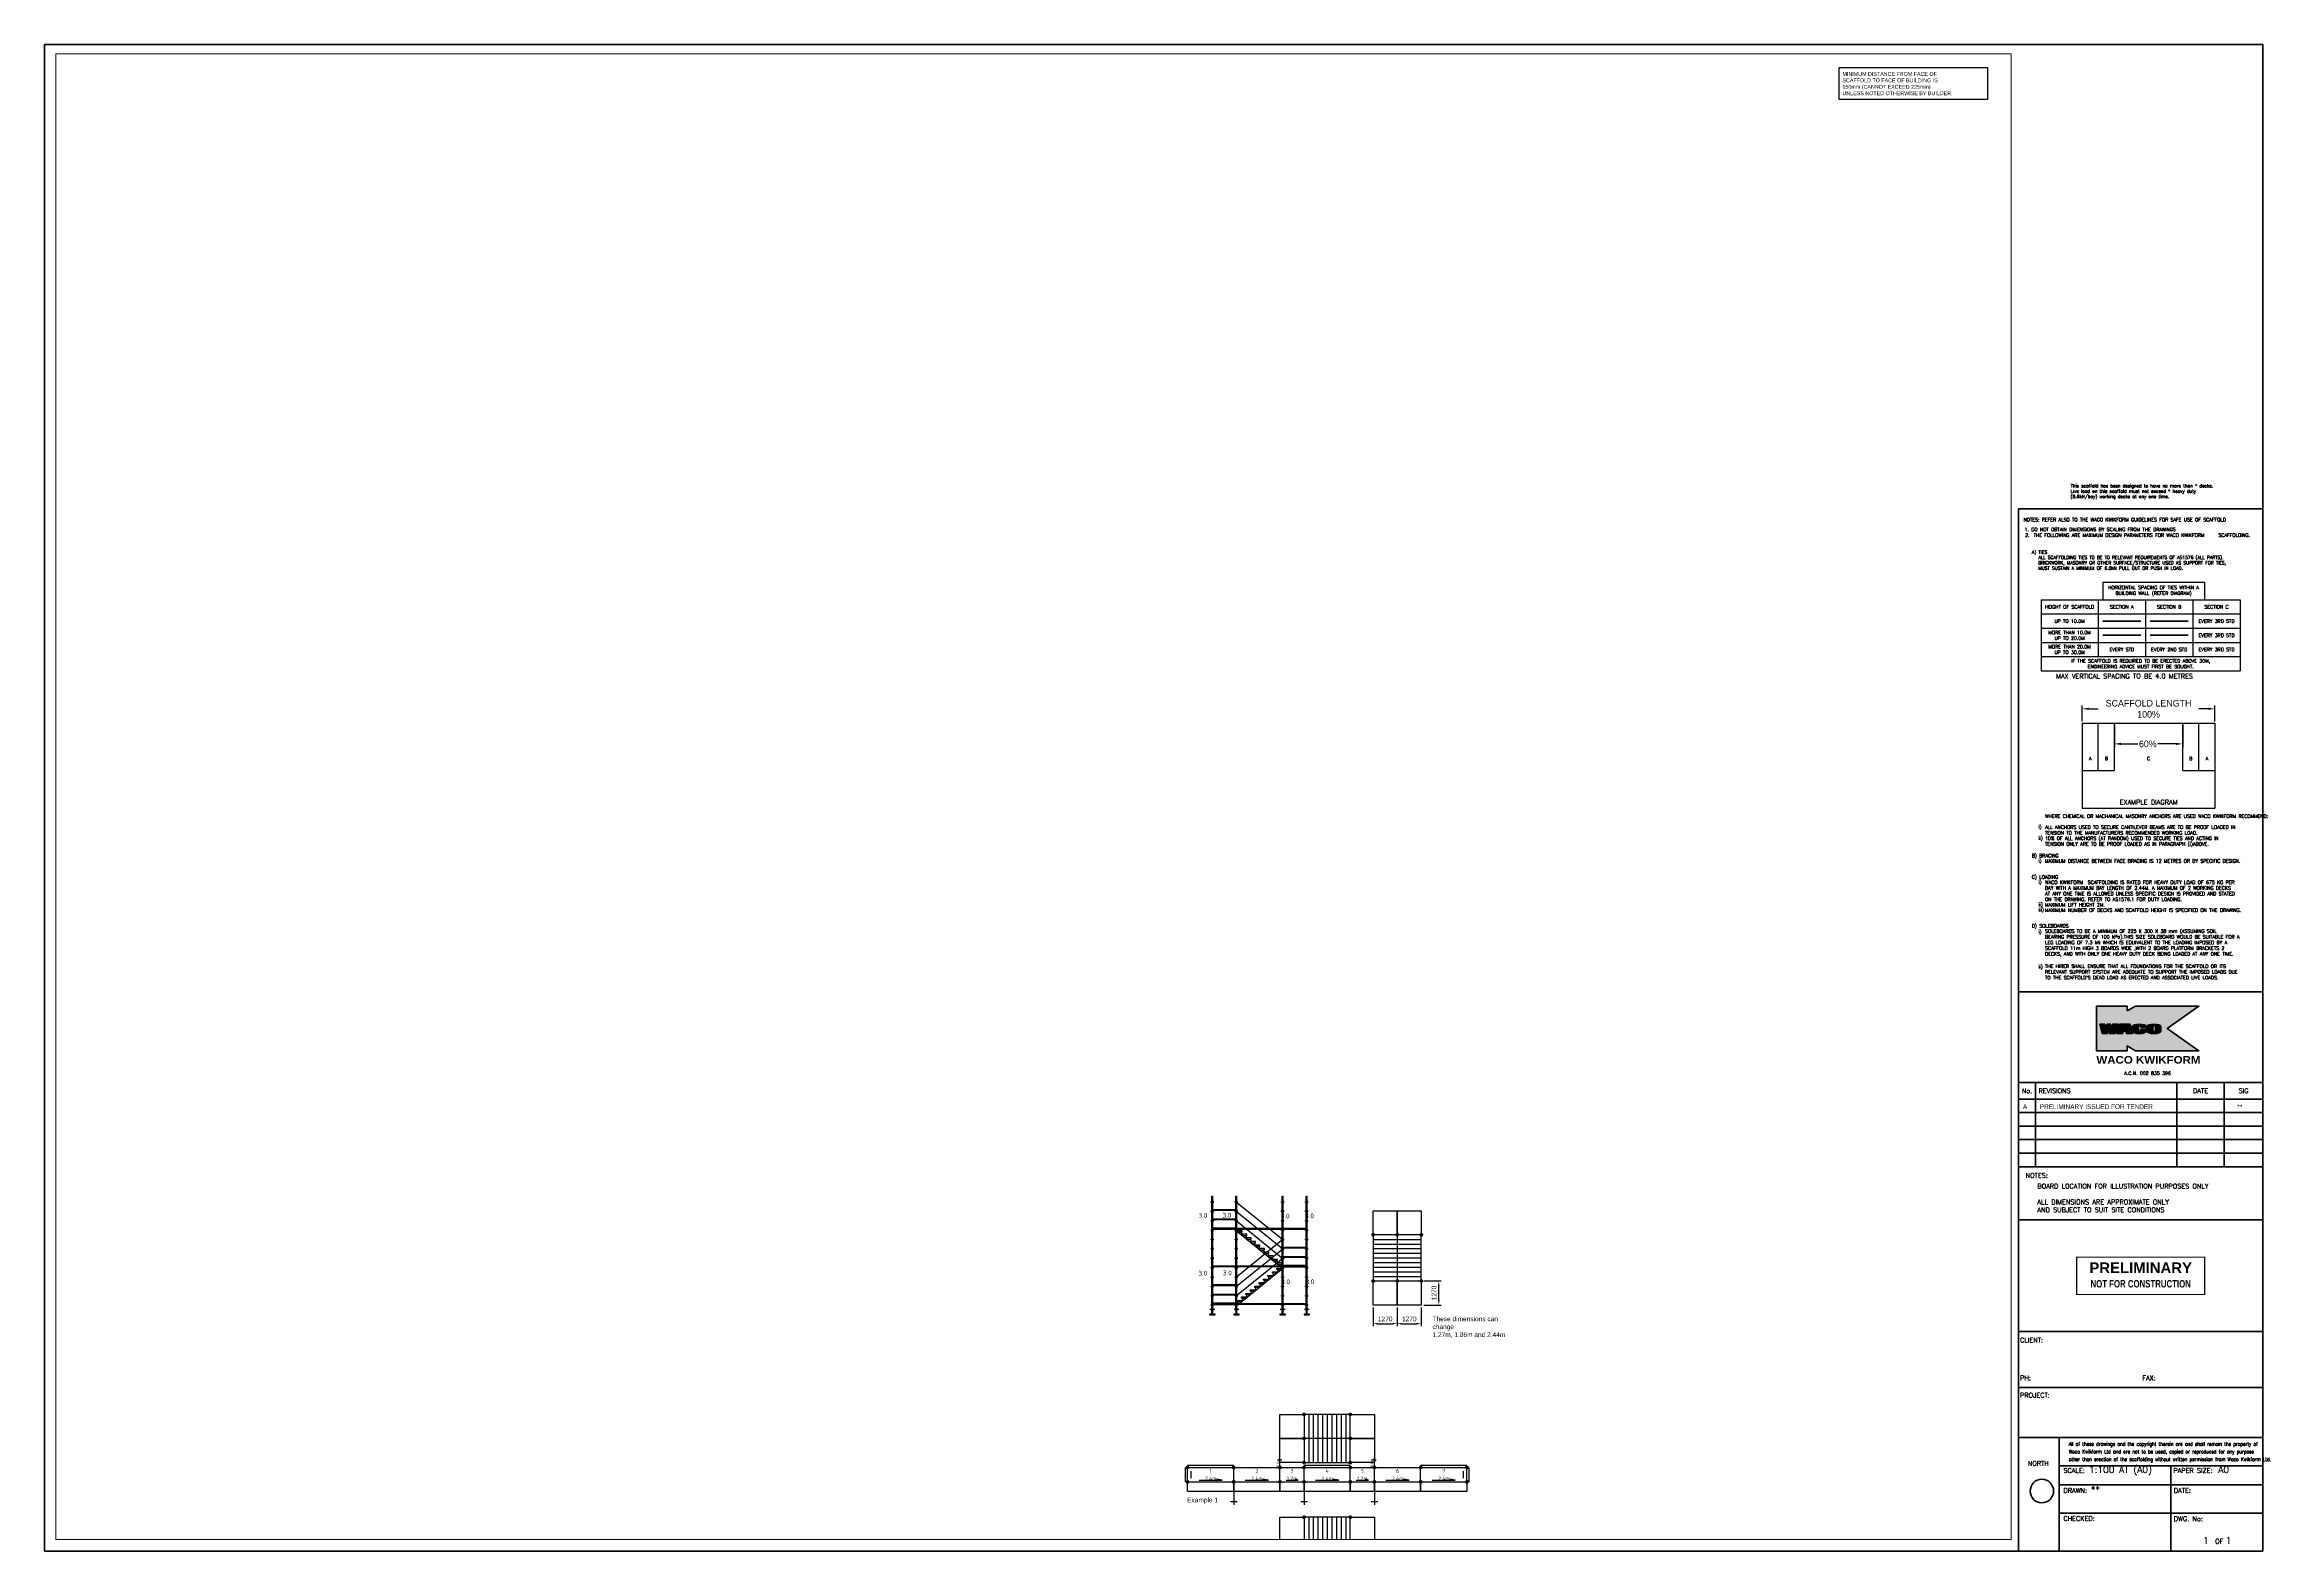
# Paper-space layout 'WACO Kwikform A0 Drawing Sheet' of a CAD drawing. Header units: millimetres. Extents: x 0 to 1172, y 0 to 795.
# The model-space entities are those that its viewports show. They can reach past a viewport. Long polylines and large blocks are cut down to what shows.
import ezdxf
from ezdxf.enums import TextEntityAlignment as Align

# ---------------------------------------------------------------- set-up
doc = ezdxf.new("R2010")
doc.units = ezdxf.units.MM
doc.header["$PDMODE"] = 34
doc.header["$PDSIZE"] = -10
doc.linetypes.add('KwikScaf_DASHED', pattern=[3.75, 2.5, -1.25])
doc.linetypes.add('KwikScaf_Line', pattern=[1, 1, 0])
doc.layers.get('0').update_dxf_attribs({"linetype": 'CONTINUOUS'})
doc.layers.get('Defpoints').update_dxf_attribs({"linetype": 'CONTINUOUS'})
for name, color, linetype in [('DISTANCE', 3, 'CONTINUOUS'), ('KwikScaf Matrix', 7, 'CONTINUOUS'), ('KwikScaf Schematic', 7, 'CONTINUOUS'), ('KwikScaf Sections', 7, 'CONTINUOUS'), ('PRELIMINARY', 7, 'CONTINUOUS'), ('RED', 8, 'CONTINUOUS')]:
    doc.layers.add(name, color=color, linetype=linetype)
for name, color, linetype, lineweight in [('Sheet 018', 10, 'CONTINUOUS', 18), ('Sheet 025', 7, 'CONTINUOUS', 25), ('Sheet 035', 5, 'CONTINUOUS', 35), ('Sheet 050', 130, 'CONTINUOUS', 50), ('Sheet 070', 180, 'CONTINUOUS', 70)]:
    doc.layers.add(name, color=color, linetype=linetype, lineweight=lineweight)
doc.layers.add('Viewport', color=7, linetype='CONTINUOUS', plot=False)
doc.styles.add('ARCH', font='archd.shx', dxfattribs={"height": 250})
doc.styles.add('KwikScaf ISO', font='isocp.shx')
doc.styles.add('ROMANS', font='romans')
doc.styles.add('STAMP', font='ARIALBD.TTF')
doc.styles.add('WACO', font='ariblk.TTF')
doc.dimstyles.new('ISO-25', dxfattribs={"dimscale": 0, "dimtxt": 250, "dimasz": 250, "dimexe": 125, "dimexo": 125, "dimgap": 125, "dimtad": 1, "dimdec": 0, "dimdsep": 46, "dimtxsty": 'Standard', "dimcen": 250, "dimclrd": 256, "dimclre": 256, "dimclrt": 256, "dimazin": 0, "dimtfac": 1, "dimtdec": 0, "dimtmove": 0, "dimatfit": 3, "dimfxl": 1, "dimlwd": -1, "dimlwe": -1, "dimarcsym": 0})
doc.dimstyles.new('ISO-35', dxfattribs={"dimscale": 0, "dimtxt": 3.5, "dimasz": 3.5, "dimexe": 1.75, "dimexo": 0.875, "dimgap": 0.875, "dimtad": 1, "dimdsep": 46, "dimtxsty": 'Standard', "dimcen": 3.5, "dimadec": 0, "dimazin": 0, "dimtfac": 1, "dimtmove": 2, "dimatfit": 3, "dimfxl": 1, "dimtolj": 1, "dimtzin": 0, "dimarcsym": 0})
pattern_1 = [(0, (0, 0), (0, 0.174625), [0.127, -0.047625]), (90, (0, 0), (-0.174625, 1.069234422681163e-17), [0.127, -0.047625])]

# ---------------------------------------------------------------- blocks, each defined once
blk = doc.blocks.new('PREL')
at = {"layer": 'RED', "const_width": 100}
blk.add_lwpolyline([(6000, 1750), (-6000, 1750), (-6000, -1750.000000000004), (6000, -1750)], close=True, dxfattribs=at)
at = {"layer": 'RED', "style": 'STAMP'}
blk.add_text('PRELIMINARY', height=1000, dxfattribs=at).set_placement((0, 750), align=Align.MIDDLE)
at = {"layer": 'RED', "style": 'STAMP', "width": 0.75}
blk.add_text('NOT FOR CONSTRUCTION', height=700, dxfattribs=at).set_placement((0, -750), align=Align.MIDDLE)
blk = doc.blocks.new('REVDES')
at = {"style": 'ARCH'}
for tag, p in [('01', (2.307452727952295, 1.872837048815029)), ('03', (87.68326290768528, 1.872837048815029)), ('04', (115.3727178601732, 1.872837048815029))]:
    blk.add_attdef(tag, p, '', height=2.5, dxfattribs=at)
at = {"style": 'ARCH', "width": 0.85}
blk.add_attdef('02', (11.24883436304526, 1.872837048815029), '', height=2.5, dxfattribs=at)
blk = doc.blocks.new('*D31')
at = {"color": 0, "lineweight": -2}
for p, q in [((1074.685228284129, 437.8520134905011), (1074.685228284129, 446.2249631015466)), ((1144.685228284129, 437.8520134905011), (1144.685228284129, 446.2249631015466)), ((1078.185228284129, 444.4749631015466), (1083.143561617462, 444.4749631015466)), ((1141.185228284129, 444.4749631015466), (1136.226894950795, 444.4749631015466))]:
    blk.add_line(p, q, dxfattribs=at)
at = {"color": 0}
for points in [[(1078.185228284129, 445.0582964348799), (1078.185228284129, 443.8916297682132), (1074.685228284129, 444.4749631015466)], [(1141.185228284129, 445.0582964348799), (1141.185228284129, 443.8916297682132), (1144.685228284129, 444.4749631015466)]]:
    blk.add_solid(points, dxfattribs=at)
at = {"layer": 'Defpoints', "color": 0}
for p in [(1074.685228284129, 436.9770134905011), (1144.685228284129, 444.4749631015466), (1144.685228284129, 436.9770134905011)]:
    blk.add_point(p, dxfattribs=at)
at = {"color": 0, "insert": (1109.685228284129, 444.4749631015466), "char_height": 3.5, "attachment_point": 5}
blk.add_mtext('\\A1;SCAFFOLD LENGTH\\P100%', dxfattribs=at)
blk = doc.blocks.new('*D32')
at = {"color": 0, "lineweight": -2}
for p, q in [((1091.685228284129, 436.1020134905011), (1091.685228284129, 424.2111625901071)), ((1127.685228284129, 436.1020134905011), (1127.685228284129, 424.2111625901071)), ((1095.185228284129, 425.9611625901071), (1104.048374619526, 425.9611625901071)), ((1124.185228284129, 425.9611625901071), (1114.548374619526, 425.9611625901071))]:
    blk.add_line(p, q, dxfattribs=at)
at = {"color": 0}
for points in [[(1095.185228284129, 426.5444959234404), (1095.185228284129, 425.3778292567738), (1091.685228284129, 425.9611625901071)], [(1124.185228284129, 426.5444959234404), (1124.185228284129, 425.3778292567738), (1127.685228284129, 425.9611625901071)]]:
    blk.add_solid(points, dxfattribs=at)
at = {"layer": 'Defpoints', "color": 0}
for p in [(1091.685228284129, 436.9770134905011), (1127.685228284129, 436.9770134905011), (1127.685228284129, 425.9611625901071)]:
    blk.add_point(p, dxfattribs=at)
at = {"color": 0, "insert": (1109.298374619526, 425.9611625901071), "char_height": 3.5, "attachment_point": 5}
blk.add_mtext('\\A1;60%', dxfattribs=at)
blk = doc.blocks.new('REVISED TITLE')
at = {"layer": 'Sheet 025', "style": 'ROMANS'}
for s, p in [('CLIENT:', (-128.0498279852463, 110.1534623551543)), ('PH:', (-128.0498279852463, 90.15346235515432)), ('PROJECT:', (-128.0498279852463, 81.06238052590771)), ('FAX:', (-63.59748607163732, 90.15346235515432)), ('SCALE:', (-105.1948064830939, 41.33143520308323)), ('PAPER SIZE:', (-47.19480648309394, 41.33143520308323)), ('DRAWN:', (-105.1948064830939, 30.85301372103123)), ('DATE:', (-46.99157308244315, 30.85301372103123)), ('CHECKED:', (-105.1948064830939, 16.0386946920101)), ('DWG. No:', (-46.99157308244315, 15.85803246637835)), ('OF', (-25.1807061546387, 3.979074525860824))]:
    blk.add_text(s, height=2.5, dxfattribs=at).set_placement(p)
at = {"layer": 'Sheet 035', "style": 'ROMANS'}
for tag, p in [('CLIENT_CONTACT', (-110.6119119359905, 110.1534623551542)), ('COMPANY', (-110.6119119359905, 105.1534623551542)), ('ADDRESS_STREET', (-110.6119119359905, 100.1534623551542)), ('CITY', (-110.6119119359905, 95.15346235515423)), ('PHONE_NO.', (-110.6119119359905, 90.15346235515423)), ('PROJECT_TITLE:', (-110.6119119359905, 81.06238052590763)), ('FAX_NO.', (-46.1595700223815, 90.15346235515423)), ('PROJECT_DESCRIPTION', (-110.6119119359905, 76.06238052590763)), ('PROJECT_DESCRIPTION_2', (-110.6119119359905, 71.06238052590763)), ('PROJECT_DESCRIPTION_3', (-110.6119119359905, 66.06238052590763)), ('PROJECT_DESCRIPTION_4', (-110.6119119359905, 61.06238052590763)), ('SCALE', (-91.75689043383812, 41.33143520308315)), ('PAPER_SIZE', (-23.55522091750794, 41.33143520308315)), ('DRAFTSMAN', (-90.75689043383812, 30.85301372103115)), ('DATE', (-35.55365703318733, 30.85301372103115)), ('DWG_NO', (-46.15254205980159, 9.927966762711634))]:
    blk.add_attdef(tag, p, '', height=3.5, dxfattribs=at)
for tag, p in [('PAGE_NO.', (-30.05301076199925, 3.979074525860824)), ('OF_PAGES.', (-18.05301076199925, 3.979074525860824))]:
    blk.add_attdef(tag, text='', height=3.5, dxfattribs=at).set_placement(p, align=Align.CENTER)
blk = doc.blocks.new('WACO LOGO')
h = blk.add_hatch()
h.set_pattern_fill('ANGLE', color=140, scale=0.025, style=0)
h.set_pattern_definition(pattern_1)
h.paths.add_polyline_path([(493.6865790439111, 275.2650843444418), (494.2658797477366, 273.1031046849039), (497.0865245158074, 273.1031046849039), (498.4157824539661, 278.063962846476), (495.8186887724028, 278.063962846476), (495.2317538307079, 275.8734918233334), (494.6448188890133, 278.0639628464759), (492.7283391988088, 278.0639628464759), (492.1414042571141, 275.8734918233333), (491.554469315419, 278.0639628464759), (488.957375633856, 278.063962846476), (490.2866335720145, 273.1031046849039), (493.1072783400855, 273.1031046849039)])
h = blk.add_hatch()
h.set_pattern_fill('ANGLE', color=140, scale=0.025, style=0)
h.set_pattern_definition(pattern_1)
h.paths.add_polyline_path([(504.9649994299411, 278.063962846476), (499.3191983582365, 278.0639628464759), (497.9899404200778, 273.1031046849039), (501.0104786520712, 273.1031046849039), (501.332816473558, 274.3060858118931), (502.7867823868128, 274.3060858118931), (503.1091202082998, 273.1031046849039), (506.2942573680999, 273.1031046849039)])
h.paths.add_polyline_path([(502.142098894089, 276.7120773615401), (502.6042909886477, 274.9871529817897), (501.67990679953, 274.9871529817896)], flags=16)
h = blk.add_hatch()
h.set_pattern_fill('ANGLE', color=140, scale=0.025, style=0)
h.set_pattern_definition(pattern_1)
edge = h.paths.add_edge_path()
edge.add_ellipse((509.9696194084258, 276.8441062814665), major_axis=(-0.6583978019034475, 0), ratio=0.455651581965631, start_angle=180, end_angle=360, ccw=False)
edge.add_line((510.6280172103292, 276.8441062814661), (510.6280172103295, 276.4243361591614))
edge.add_line((510.6280172103295, 276.4243361591614), (513.4879303756703, 276.4243361591614))
edge.add_line((513.4879303756703, 276.4243361591614), (513.4879303756703, 276.9639628464759))
edge.add_ellipse((509.8772633327417, 276.963962846476), major_axis=(-3.610667042928525, 0), ratio=0.3046528486071202, start_angle=180, end_angle=360)
edge.add_line((506.2665962898132, 276.9639628464759), (506.2665962898134, 274.203104684903))
edge.add_ellipse((509.8772633327417, 274.2031046849039), major_axis=(-3.610667042928525, 0), ratio=0.3046528486071202, start_angle=0, end_angle=180)
edge.add_line((513.4879303756703, 274.2031046849042), (513.4879303756701, 275.4989191762972))
edge.add_line((513.4879303756701, 275.4989191762972), (510.6280172103296, 275.4989191762972))
edge.add_line((510.6280172103296, 275.4989191762972), (510.6280172103293, 274.4432469611477))
edge.add_ellipse((509.9696194084258, 274.4827713252667), major_axis=(-0.6583978019034475, 0), ratio=0.455651581965631, start_angle=0, end_angle=180, ccw=False)
edge.add_line((509.3112216065223, 274.4827713252665), (509.3112216065224, 276.8836306455854))
h = blk.add_hatch()
h.set_pattern_fill('ANGLE', color=140, scale=0.025, style=0)
h.set_pattern_definition(pattern_1)
edge = h.paths.add_edge_path()
edge.add_ellipse((517.5612923849794, 276.963962846476), major_axis=(-3.610667042928525, 0), ratio=0.3046528486071202, start_angle=180, end_angle=360)
edge.add_line((513.9506253420509, 276.9639628464758), (513.9506253420512, 274.2031046849027))
edge.add_ellipse((517.5612923849794, 274.2031046849039), major_axis=(-3.610667042928525, 0), ratio=0.3046528486071202, start_angle=0, end_angle=180)
edge.add_line((521.1719594279082, 274.2031046849049), (521.1719594279083, 276.9639628464747))
edge = h.paths.add_edge_path(flags=16)
edge.add_ellipse((517.6536484606638, 276.8441062814665), major_axis=(-0.6583978019034475, 0), ratio=0.455651581965631, start_angle=180, end_angle=360, ccw=False)
edge.add_line((518.3120462625673, 276.8441062814667), (518.312046262567, 274.4432469611473))
edge.add_ellipse((517.6536484606638, 274.4827713252667), major_axis=(-0.6583978019034475, 0), ratio=0.455651581965631, start_angle=0, end_angle=180, ccw=False)
edge.add_line((516.9952506587601, 274.4827713252678), (516.9952506587601, 276.8836306455852))
at = {"layer": 'Sheet 070'}
h = blk.add_hatch(color=51, dxfattribs=at)
h.paths.add_polyline_path([(501.67990679953, 274.9871529817896), (502.6042909886478, 274.9871529817897), (502.142098894089, 276.7120773615399)], flags=0)
h.paths.add_polyline_path([(506.2942573680998, 273.1031046849039), (504.9649994299411, 278.063962846476), (499.3191983582365, 278.0639628464759), (497.9899404200778, 273.1031046849039), (501.0104786520712, 273.1031046849039), (501.3328164735581, 274.3060858118931), (502.7867823868128, 274.3060858118931), (503.1091202082998, 273.1031046849039)], flags=16)
h.paths.add_polyline_path([(490.2866335720146, 273.1031046849039), (488.9573756338559, 278.063962846476), (491.5544693154191, 278.0639628464759), (492.1414042571141, 275.8734918233334), (492.728339198809, 278.063962846476), (494.6448188890131, 278.0639628464759), (495.2317538307079, 275.8734918233334), (495.8186887724028, 278.0639628464759), (498.4157824539661, 278.063962846476), (497.0865245158075, 273.1031046849039), (494.2658797477366, 273.1031046849039), (493.686579043911, 275.2650843444418), (493.1072783400855, 273.1031046849039)], flags=16)
h.paths.add_polyline_path([(503.4423537131524, 285.0615872322845), (503.4423537131527, 287.5615872322844), (487.1923537131524, 287.5615872322844), (487.1923537131527, 264.0615872322844), (503.4423537131527, 264.0615872322844), (503.4423537131524, 266.5615872322845), (507.7724807320747, 264.0615872322844), (541.2724807320747, 264.0615872322844), (524.4917416528549, 275.8115872322845), (541.2724807320747, 287.5615872322844), (507.7724807320747, 287.5615872322844)])
edge = h.paths.add_edge_path(flags=16)
edge.add_line((510.6280172103293, 274.4827713252667), (510.6280172103295, 275.4989191762972))
edge.add_line((510.6280172103295, 275.4989191762972), (513.4879303756702, 275.4989191762972))
edge.add_line((513.4879303756702, 275.4989191762972), (513.4879303756702, 274.2031046849039))
edge.add_ellipse((509.8772633327417, 274.2031046849039), major_axis=(-3.610667042928525, 0), ratio=0.3046528486071202, start_angle=0, end_angle=180, ccw=False)
edge.add_line((506.2665962898134, 274.2031046849039), (506.2665962898132, 276.963962846476))
edge.add_ellipse((509.8772633327417, 276.963962846476), major_axis=(-3.610667042928525, 0), ratio=0.3046528486071202, start_angle=180, end_angle=360, ccw=False)
edge.add_line((513.4879303756702, 276.963962846476), (513.4879303756702, 276.4243361591614))
edge.add_line((513.4879303756702, 276.4243361591614), (510.6280172103293, 276.4243361591614))
edge.add_line((510.6280172103295, 276.4243361591614), (510.6280172103293, 276.8441062814665))
edge.add_ellipse((509.9696194084258, 276.8441062814665), major_axis=(-0.6583978019034475, 0), ratio=0.455651581965631, start_angle=180, end_angle=360)
edge.add_line((509.3112216065224, 276.8441062814665), (509.3112216065224, 274.4827713252667))
edge.add_ellipse((509.9696194084258, 274.4827713252667), major_axis=(-0.6583978019034475, 0), ratio=0.455651581965631, start_angle=0, end_angle=180)
edge = h.paths.add_edge_path(flags=16)
edge.add_ellipse((517.5612923849794, 274.2031046849039), major_axis=(-3.610667042928525, 0), ratio=0.3046528486071202, start_angle=0, end_angle=180, ccw=False)
edge.add_line((513.9506253420511, 274.2031046849039), (513.9506253420509, 276.963962846476))
edge.add_ellipse((517.5612923849794, 276.963962846476), major_axis=(-3.610667042928525, 0), ratio=0.3046528486071202, start_angle=180, end_angle=360, ccw=False)
edge.add_line((521.1719594279082, 276.963962846476), (521.1719594279082, 274.2031046849039))
edge = h.paths.add_edge_path(flags=0)
edge.add_line((516.9952506587601, 276.8441062814665), (516.9952506587601, 274.4827713252667))
edge.add_ellipse((517.6536484606638, 274.4827713252667), major_axis=(-0.6583978019034475, 0), ratio=0.455651581965631, start_angle=0, end_angle=180)
edge.add_line((518.312046262567, 274.4827713252667), (518.3120462625673, 276.8441062814665))
edge.add_ellipse((517.6536484606638, 276.8441062814665), major_axis=(-0.6583978019034475, 0), ratio=0.455651581965631, start_angle=180, end_angle=360)
for p, q in [((506.2665962898132, 276.963962846476), (506.2665962898134, 274.2031046849039)), ((509.3112216065224, 276.8441062814665), (509.3112216065224, 274.4827713252667)), ((510.6280172103293, 276.8441062814665), (510.6280172103295, 276.4243361591614)), ((510.6280172103293, 276.4243361591614), (513.4879303756702, 276.4243361591614)), ((513.4879303756702, 276.4243361591614), (513.4879303756702, 276.963962846476)), ((513.9506253420509, 276.963962846476), (513.9506253420511, 274.2031046849039)), ((516.9952506587601, 276.8441062814665), (516.9952506587601, 274.4827713252667)), ((518.3120462625673, 276.8441062814665), (518.312046262567, 274.4827713252667)), ((521.1719594279082, 274.2031046849039), (521.1719594279082, 276.963962846476))]:
    blk.add_line(p, q, dxfattribs=at)
at = {"layer": 'Sheet 070', "color": 7}
blk.add_lwpolyline([(503.4423537131524, 285.0615872322845), (503.4423537131527, 287.5615872322844), (487.1923537131524, 287.5615872322844), (487.1923537131527, 264.0615872322844), (503.4423537131527, 264.0615872322844), (503.4423537131524, 266.5615872322845), (507.7724807320747, 264.0615872322844), (541.2724807320747, 264.0615872322844), (524.4917416528549, 275.8115872322845), (541.2724807320747, 287.5615872322844), (507.7724807320747, 287.5615872322844)], close=True, dxfattribs=at)
at = {"layer": 'Sheet 070'}
for points in [[(490.2866335720146, 273.1031046849039), (488.9573756338559, 278.063962846476), (491.5544693154191, 278.0639628464759), (492.1414042571141, 275.8734918233334), (492.728339198809, 278.063962846476), (494.6448188890131, 278.0639628464759), (495.2317538307079, 275.8734918233334), (495.8186887724028, 278.0639628464759), (498.4157824539661, 278.063962846476), (497.0865245158075, 273.1031046849039), (494.2658797477366, 273.1031046849039), (493.686579043911, 275.2650843444418), (493.1072783400855, 273.1031046849039), (490.2866335720146, 273.1031046849039)], [(506.2942573680998, 273.1031046849039), (504.9649994299411, 278.063962846476), (499.3191983582365, 278.0639628464759), (497.9899404200778, 273.1031046849039), (501.0104786520712, 273.1031046849039), (501.3328164735581, 274.3060858118931), (502.7867823868128, 274.3060858118931), (503.1091202082998, 273.1031046849039)], [(501.67990679953, 274.9871529817896), (502.6042909886478, 274.9871529817897), (502.142098894089, 276.7120773615399)]]:
    blk.add_lwpolyline(points, close=True, dxfattribs=at)
blk.add_lwpolyline([(510.6280172103293, 274.4827713252667), (510.6280172103295, 275.4989191762972), (513.4879303756702, 275.4989191762972), (513.4879303756702, 274.2031046849039)], dxfattribs=at)
for centre, major_axis, ratio in [((509.8772633327417, 276.963962846476), (-3.610667042928525, 0), 0.3046528486071202), ((509.9696194084258, 276.8441062814665), (-0.6583978019034475, 0), 0.455651581965631), ((517.5612923849794, 276.963962846476), (-3.610667042928525, 0), 0.3046528486071202), ((517.6536484606638, 276.8441062814665), (-0.6583978019034475, 0), 0.455651581965631)]:
    blk.add_ellipse(centre, major_axis=major_axis, ratio=ratio, start_param=3.141592653589793, end_param=6.283185307179586, dxfattribs=at)
at = {"layer": 'Sheet 070', "extrusion": (0, 0, -1)}
for centre, major_axis, ratio in [((509.8772633327417, 274.2031046849039), (-3.610667042928525, 0), 0.3046528486071202), ((509.9696194084258, 274.4827713252667), (-0.6583978019034475, 0), 0.455651581965631), ((517.5612923849794, 274.2031046849039), (-3.610667042928525, 0), 0.3046528486071202), ((517.6536484606638, 274.4827713252667), (-0.6583978019034475, 0), 0.455651581965631)]:
    blk.add_ellipse(centre, major_axis=major_axis, ratio=ratio, start_param=3.141592653589793, end_param=6.283185307179586, dxfattribs=at)
blk = doc.blocks.new('2D Jack Adjustable Screw')
at = {"color": 0, "extrusion": (1, -1.836909530733566e-16, 2.304462926789514e-16)}
for p, q in [((-265.5, 100.0000000000001), (-273.5, 100.0000000000001)), ((-273.5, 100.0000000000001), (-273.5, -51.99999999999994)), ((-265.5, 100.0000000000001), (-265.5, -51.99999999999994)), ((-265.5, 42.50000000000004), (-40, 42.49999999999999)), ((-265.5, 5.500000000000057), (-40, 5.499999999999979)), ((-39.99999999999999, 87.74999999999997), (-34.99999999999999, 87.74999999999997)), ((-39.99999999999999, 87.74999999999997), (-40, 24)), ((-40, 24), (-40.00000000000001, -39.75000000000004)), ((-34.99999999999999, 151.5), (-19.99999999999999, 151.5)), ((-35, 62.24999999999994), (-34.99999999999999, 151.5)), ((-35, 62.24999999999997), (-20, 62.24999999999997)), ((-20, 62.24999999999994), (-19.99999999999999, 151.5)), ((-19.99999999999999, 87.74999999999997), (5.541343751046259e-15, 87.74999999999997)), ((-2.265521754571391e-15, 24), (5.541343751046259e-15, 87.74999999999997)), ((-3.82489686955305e-31, 42.49999999999998), (454.5, 42.49999999999991)), ((-1.007238726018905e-14, -39.75000000000004), (-2.265521754571391e-15, 24)), ((-7.888609052210118e-31, 5.499999999999964), (454.5, 5.499999999999908)), ((454.5, 23.99999999999991), (454.5, 42.49999999999991)), ((454.5, 5.499999999999908), (454.5, 23.99999999999991)), ((-265.5, -51.99999999999994), (-273.5, -51.99999999999994)), ((-40.00000000000001, -39.75000000000004), (-35.00000000000001, -39.75000000000004)), ((-20.00000000000001, -14.24999999999996), (-35.00000000000001, -14.24999999999995)), ((-35.00000000000005, -103.5), (-35.00000000000001, -14.24999999999995)), ((-35.00000000000005, -103.5), (-20.00000000000005, -103.5)), ((-20.00000000000005, -103.5), (-20.00000000000001, -14.24999999999996)), ((-20.00000000000001, -39.75000000000004), (-1.007238726018905e-14, -39.75000000000004))]:
    blk.add_line(p, q, dxfattribs=at)
blk = doc.blocks.new('2D Standard 3 Metre')
at = {"layer": 'KwikScaf Matrix', "color": 0, "extrusion": (0, 1, 0)}
for p, q in [((-185, -24), (-185, 24)), ((-185, 23.99999999999991), (-8, 23.99999999999992)), ((-33, 15.69597828178985), (7, 15.69597828178985)), ((-33, 15.69597828178985), (-33, 5.802757619455262)), ((-33, 5.802757619455264), (-33, -5.802757619455335)), ((-8.000000000000064, 63.99999999999984), (-8.000000000000064, 59.5257798038556)), ((-8.000000000000064, 63.99999999999984), (31.99999999999994, 63.99999999999984)), ((-8.000000000000064, 59.5257798038556), (-8.000000000000064, 21.90045442319456)), ((-8.000000000000064, 21.90045442319456), (31.99999999999994, 21.90045442319456)), ((-8.000000000000064, 21.90045442319456), (-8.000000000000064, 18.15588790936921)), ((32, 18.15588790936921), (-8, 18.15588790936921)), ((7, 5.802757619455262), (7, 15.69597828178985)), ((7, -5.802757619455335), (7, 5.802757619455264)), ((31.99999999999994, 59.5257798038556), (31.99999999999994, 63.99999999999984)), ((31.99999999999994, 21.90045442319456), (31.99999999999994, 59.5257798038556)), ((32, 23.99999999999993), (487, 23.99999999999995)), ((31.99999999999994, 18.15588790936921), (31.99999999999994, 21.90045442319456)), ((462, 15.69597828178985), (462, 5.802757619455262)), ((462, 15.69597828178985), (502, 15.69597828178985)), ((462, 5.802757619455264), (462, -5.802757619455335)), ((486.9999999999999, 63.99999999999984), (486.9999999999999, 59.5257798038556)), ((486.9999999999999, 63.99999999999984), (526.9999999999999, 63.99999999999984)), ((486.9999999999999, 59.5257798038556), (486.9999999999999, 21.90045442319456)), ((486.9999999999999, 21.90045442319456), (526.9999999999999, 21.90045442319456)), ((486.9999999999999, 21.90045442319456), (486.9999999999999, 18.15588790936924)), ((526.9999999999998, 18.15588790936924), (487, 18.15588790936924)), ((502, 5.802757619455262), (502, 15.69597828178985)), ((502, -5.802757619455335), (502, 5.802757619455264)), ((526.9999999999999, 59.5257798038556), (526.9999999999999, 63.99999999999984)), ((526.9999999999999, 21.90045442319456), (526.9999999999999, 59.5257798038556)), ((527, 23.99999999999996), (982, 23.99999999999999)), ((526.9999999999999, 18.15588790936924), (526.9999999999999, 21.90045442319456)), ((957, 15.69597828178985), (997, 15.69597828178985)), ((957, 15.69597828178985), (957, 5.802757619455262)), ((957, 5.802757619455264), (957, -5.802757619455335)), ((981.9999999999999, 63.99999999999984), (981.9999999999999, 59.5257798038556)), ((981.9999999999999, 63.99999999999984), (1022, 63.99999999999984)), ((981.9999999999999, 59.5257798038556), (981.9999999999999, 21.90045442319456)), ((981.9999999999999, 21.90045442319456), (1022, 21.90045442319456)), ((981.9999999999999, 21.90045442319456), (981.9999999999999, 18.15588790936927)), ((1022, 18.15588790936927), (981.9999999999999, 18.15588790936927)), ((997, 5.802757619455262), (997, 15.69597828178985)), ((997, -5.802757619455335), (997, 5.802757619455264)), ((1022, 59.5257798038556), (1022, 63.99999999999984)), ((1022, 21.90045442319456), (1022, 59.5257798038556)), ((1022, 23.99999999999999), (1477, 24.00000000000001)), ((1022, 18.15588790936927), (1022, 21.90045442319456)), ((1452, 15.69597828178985), (1492, 15.69597828178985)), ((1452, 15.69597828178985), (1452, 5.802757619455262)), ((1452, 5.802757619455264), (1452, -5.802757619455335)), ((1477, 63.99999999999984), (1477, 59.5257798038556)), ((1477, 63.99999999999984), (1517, 63.99999999999984)), ((1477, 59.5257798038556), (1477, 21.90045442319456)), ((1477, 21.90045442319456), (1517, 21.90045442319456)), ((1477, 21.90045442319456), (1477, 18.1558879093693)), ((1517, 18.15588790936931), (1477, 18.1558879093693)), ((1492, 5.802757619455262), (1492, 15.69597828178985)), ((1492, -5.802757619455335), (1492, 5.802757619455264)), ((1517, 59.5257798038556), (1517, 63.99999999999984)), ((1517, 21.90045442319456), (1517, 59.5257798038556)), ((1517, 24.00000000000002), (1972, 24.00000000000005)), ((1517, 18.1558879093693), (1517, 21.90045442319456)), ((1947, 15.69597828178985), (1987, 15.69597828178985)), ((1947, 15.69597828178985), (1947, 5.802757619455262)), ((1947, 5.802757619455264), (1947, -5.802757619455335)), ((1972, 63.99999999999984), (1972, 59.5257798038556)), ((1972, 63.99999999999984), (2012, 63.99999999999984)), ((1972, 59.5257798038556), (1972, 21.90045442319456)), ((1972, 21.90045442319456), (2012, 21.90045442319456)), ((1972, 21.90045442319456), (1972, 18.15588790936933)), ((2012, 18.15588790936933), (1972, 18.15588790936933)), ((1987, 5.802757619455262), (1987, 15.69597828178985)), ((1987, -5.802757619455335), (1987, 5.802757619455264)), ((2012, 59.5257798038556), (2012, 63.99999999999984)), ((2012, 21.90045442319456), (2012, 59.5257798038556)), ((2012, 24.00000000000005), (2467, 24.00000000000007)), ((2012, 18.15588790936933), (2012, 21.90045442319456)), ((2442, 15.69597828178985), (2442, 5.802757619455262)), ((2442, 15.69597828178985), (2482, 15.69597828178985)), ((2442, 5.802757619455264), (2442, -5.802757619455335)), ((2467, 63.99999999999984), (2467, 59.5257798038556)), ((2467, 63.99999999999984), (2507, 63.99999999999984)), ((2467, 59.5257798038556), (2467, 21.90045442319456)), ((2467, 21.90045442319456), (2507, 21.90045442319456)), ((2467, 21.90045442319456), (2467, 18.15588790936936)), ((2507, 18.15588790936937), (2467, 18.15588790936936)), ((2482, 5.802757619455262), (2482, 15.69597828178985)), ((2482, -5.802757619455335), (2482, 5.802757619455264)), ((2507, 59.5257798038556), (2507, 63.99999999999984)), ((2507, 21.90045442319456), (2507, 59.5257798038556)), ((2507, 24.00000000000008), (2787, 24.0000000000001)), ((2507, 18.15588790936936), (2507, 21.90045442319456)), ((2787, 24.00000000000023), (2787, -23.99999999999977)), ((-185, -24.00000000000009), (-8, -24.00000000000008)), ((-33, -5.802757619455335), (-33, -15.69597828178984)), ((-33, -15.69597828178984), (7, -15.69597828178984)), ((-8, -18.15588790936935), (32, -18.15588790936935)), ((-8.000000000000064, -18.15588790936935), (-8.000000000000064, -21.90045442319479)), ((-8.000000000000064, -21.90045442319479), (-8.000000000000064, -59.52577980385585)), ((-8.000000000000064, -21.90045442319479), (31.99999999999994, -21.90045442319479)), ((-8.000000000000064, -59.52577980385584), (-8.000000000000064, -64.00000000000011)), ((-8.000000000000064, -64.00000000000011), (31.99999999999994, -64.00000000000011)), ((7, -15.69597828178984), (7, -5.802757619455335)), ((31.99999999999994, -21.90045442319479), (31.99999999999994, -18.15588790936934)), ((31.99999999999994, -59.52577980385585), (31.99999999999994, -21.90045442319479)), ((32, -24.00000000000007), (487, -24.00000000000005)), ((31.99999999999994, -64.00000000000011), (31.99999999999994, -59.52577980385584)), ((462, -5.802757619455335), (462, -15.69597828178984)), ((462, -15.69597828178984), (502, -15.69597828178984)), ((487, -18.15588790936932), (526.9999999999998, -18.15588790936932)), ((486.9999999999999, -18.15588790936931), (486.9999999999999, -21.90045442319479)), ((486.9999999999999, -21.90045442319479), (486.9999999999999, -59.52577980385585)), ((486.9999999999999, -21.90045442319479), (526.9999999999999, -21.90045442319479)), ((486.9999999999999, -59.52577980385584), (486.9999999999999, -64.00000000000011)), ((486.9999999999999, -64.00000000000011), (526.9999999999999, -64.00000000000011)), ((502, -15.69597828178984), (502, -5.802757619455335)), ((526.9999999999999, -21.90045442319479), (526.9999999999999, -18.15588790936931)), ((526.9999999999999, -59.52577980385585), (526.9999999999999, -21.90045442319479)), ((527, -24.00000000000004), (982, -24.00000000000001)), ((526.9999999999999, -64.00000000000011), (526.9999999999999, -59.52577980385584)), ((957, -5.802757619455335), (957, -15.69597828178984)), ((957, -15.69597828178984), (997, -15.69597828178984)), ((981.9999999999999, -18.15588790936929), (1022, -18.15588790936929)), ((981.9999999999999, -18.15588790936928), (981.9999999999999, -21.90045442319479)), ((981.9999999999999, -21.90045442319479), (981.9999999999999, -59.52577980385585)), ((981.9999999999999, -21.90045442319479), (1022, -21.90045442319479)), ((981.9999999999999, -59.52577980385584), (981.9999999999999, -64.00000000000011)), ((981.9999999999999, -64.00000000000011), (1022, -64.00000000000011)), ((997, -15.69597828178984), (997, -5.802757619455335)), ((1022, -21.90045442319479), (1022, -18.15588790936928)), ((1022, -59.52577980385585), (1022, -21.90045442319479)), ((1022, -24.00000000000001), (1477, -23.99999999999999)), ((1022, -64.00000000000011), (1022, -59.52577980385584)), ((1452, -5.802757619455335), (1452, -15.69597828178984)), ((1452, -15.69597828178984), (1492, -15.69597828178984)), ((1477, -18.15588790936926), (1517, -18.15588790936926)), ((1477, -18.15588790936926), (1477, -21.90045442319479)), ((1477, -21.90045442319479), (1477, -59.52577980385585)), ((1477, -21.90045442319479), (1517, -21.90045442319479)), ((1477, -59.52577980385584), (1477, -64.00000000000011)), ((1477, -64.00000000000011), (1517, -64.00000000000011)), ((1492, -15.69597828178984), (1492, -5.802757619455335)), ((1517, -21.90045442319479), (1517, -18.15588790936926)), ((1517, -59.52577980385585), (1517, -21.90045442319479)), ((1517, -23.99999999999998), (1972, -23.99999999999995)), ((1517, -64.00000000000011), (1517, -59.52577980385584)), ((1947, -5.802757619455335), (1947, -15.69597828178984)), ((1947, -15.69597828178984), (1987, -15.69597828178984)), ((1972, -18.15588790936923), (2012, -18.15588790936923)), ((1972, -18.15588790936923), (1972, -21.90045442319479)), ((1972, -21.90045442319479), (1972, -59.52577980385585)), ((1972, -21.90045442319479), (2012, -21.90045442319479)), ((1972, -59.52577980385584), (1972, -64.00000000000011)), ((1972, -64.00000000000011), (2012, -64.00000000000011)), ((1987, -15.69597828178984), (1987, -5.802757619455335)), ((2012, -21.90045442319479), (2012, -18.15588790936923)), ((2012, -59.52577980385585), (2012, -21.90045442319479)), ((2012, -23.99999999999995), (2467, -23.99999999999993)), ((2012, -64.00000000000011), (2012, -59.52577980385584)), ((2442, -5.802757619455335), (2442, -15.69597828178984)), ((2442, -15.69597828178984), (2482, -15.69597828178984)), ((2467, -18.1558879093692), (2507, -18.15588790936919)), ((2467, -18.1558879093692), (2467, -21.90045442319479)), ((2467, -21.90045442319479), (2467, -59.52577980385585)), ((2467, -21.90045442319479), (2507, -21.90045442319479)), ((2467, -59.52577980385584), (2467, -64.00000000000011)), ((2467, -64.00000000000011), (2507, -64.00000000000011)), ((2482, -15.69597828178984), (2482, -5.802757619455335)), ((2507, -21.90045442319479), (2507, -18.15588790936919)), ((2507, -59.52577980385585), (2507, -21.90045442319479)), ((2507, -23.99999999999992), (2787, -23.9999999999999)), ((2507, -64.00000000000011), (2507, -59.52577980385584))]:
    blk.add_line(p, q, dxfattribs=at)
blk = doc.blocks.new('2D Transom 2.4 Metre')
at = {"color": 0, "extrusion": (0, 1, -1.836909530733566e-16)}
for p, q in [((0, -24.99999999999997), (3.760625708407184e-14, 50.00000000000006)), ((0, 50.00000000000006), (20, 50.00000000000006)), ((13.33333333333348, 0), (10.00000000000016, -25)), ((50, 2.486899575160351e-14), (13.33333333333348, 0)), ((20, 50.00000000000006), (16.66666666666665, 25.00000000000006)), ((16.66666666666652, 25.00000000000009), (25, 25.00000000000007)), ((2365, 62.9999999999997), (25, 62.99999999999999)), ((25, 63), (25, 30.00000000000001)), ((2365, 29.99999999999973), (25, 30.00000000000001)), ((25, 30.00000000000001), (25, 25)), ((2365, 24.99999999999972), (25, 25)), ((50, 25.00000000000002), (50, 2.486899575160351e-14)), ((2340, 24.99999999999974), (2340, -2.557953848736361e-13)), ((2365, 29.99999999999973), (2365, 62.9999999999997)), ((2365, 24.99999999999972), (2365, 29.99999999999973)), ((2373.333333333333, 24.99999999999979), (2365, 24.99999999999978)), ((2370, 49.99999999999976), (2373.333333333333, 24.99999999999977)), ((2390, 49.99999999999976), (2370, 49.99999999999976)), ((2390, -25.00000000000026), (2390, 49.99999999999976)), ((10, -24.99999999999997), (0, -24.99999999999997)), ((2340, -2.557953848736361e-13), (2376.666666666667, -2.877698079828406e-13)), ((2376.666666666667, -2.877698079828406e-13), (2380, -25.00000000000029)), ((2380, -25.00000000000026), (2390, -25.00000000000026))]:
    blk.add_line(p, q, dxfattribs=at)
blk = doc.blocks.new('2D Transom 1.2 Metre')
at = {"color": 0, "extrusion": (0, 1, -1.836909530733566e-16)}
for p, q in [((8.041122160552846e-30, 50.00000000000006), (20, 50.00000000000004)), ((8.041122160552846e-30, -24.99999999999996), (6.172840016915872e-14, 50.00000000000006)), ((50, 1.06581410364015e-14), (13.33333333333326, 0)), ((20, 50.00000000000006), (16.66666666666665, 25.0000000000001)), ((16.66666666666674, 25.00000000000009), (25, 25.00000000000007)), ((1197, 62.99999999999977), (25, 62.99999999999977)), ((25, 62.99999999999977), (25, 29.99999999999979)), ((1197, 29.99999999999978), (25, 29.99999999999978)), ((25, 29.99999999999978), (25, 24.99999999999976)), ((1197, 24.99999999999976), (25, 24.99999999999976)), ((50, 25.00000000000002), (49.99999999999999, 1.06581410364015e-14)), ((1172, 24.99999999999978), (1172, -2.309263891220326e-13)), ((1197, 29.99999999999979), (1197, 62.99999999999977)), ((1197, 24.99999999999976), (1197, 29.99999999999978)), ((1205.333333333333, 24.99999999999983), (1197, 24.99999999999982)), ((1202, 49.9999999999998), (1205.333333333333, 24.99999999999984)), ((1222, 49.9999999999998), (1202, 49.9999999999998)), ((1222, -25.00000000000023), (1222, 49.9999999999998)), ((10, -24.99999999999998), (8.041122160552846e-30, -24.99999999999997)), ((13.33333333333326, -3.552713678800501e-15), (9.999999999999934, -24.99999999999998)), ((1172, -2.309263891220326e-13), (1208.666666666667, -2.593480985524366e-13)), ((1208.666666666667, -2.593480985524366e-13), (1212, -25.00000000000023)), ((1212, -25.00000000000023), (1222, -25.00000000000023))]:
    blk.add_line(p, q, dxfattribs=at)
blk = doc.blocks.new('Stretcher Stair Treads Elevation')
h = blk.add_hatch(color=3)
edge = h.paths.add_edge_path()
edge.add_arc((-2540, 2439), 100, 0, 360)
h = blk.add_hatch(color=3)
edge = h.paths.add_edge_path()
edge.add_arc((-1270, 2439), 100, 0, 360)
h = blk.add_hatch(color=3)
edge = h.paths.add_edge_path()
edge.add_arc((0, 2439), 100, 0, 360)
h = blk.add_hatch(color=3)
edge = h.paths.add_edge_path()
edge.add_arc((-2540, 0), 100, 0, 360)
h = blk.add_hatch(color=3)
edge = h.paths.add_edge_path()
edge.add_arc((-1270, 0), 100, 0, 360)
h = blk.add_hatch(color=3)
edge = h.paths.add_edge_path()
edge.add_arc((0, 0), 100, 0, 360)
at = {"color": 3}
for p, q in [((-2540, 2439), (-2540, 0)), ((-1270, 2439), (-2540, 2439)), ((-1270, 2439), (-1270, 0)), ((0, 2439), (-1270, 2439)), ((0, 0), (0, 2439)), ((-2540, 2195.100000000006), (0, 2195.099999999991)), ((-2540, 1951.199999999997), (0, 1951.199999999997)), ((-2540, 1707.300000000003), (0, 1707.299999999988)), ((-2540, 1463.399999999994), (0, 1463.399999999994)), ((-2540, 1219.5), (0, 1219.5)), ((-2540, 975.6000000000058), (0, 975.5999999999913)), ((-2540, 731.6999999999971), (0, 731.6999999999971)), ((-2540, 487.8000000000029), (0, 487.7999999999884)), ((-2540, 243.8999999999942), (0, 243.8999999999942)), ((-2540, 0), (-1270, 0)), ((-1270, 0), (0, 0))]:
    blk.add_line(p, q, dxfattribs=at)
blk = doc.blocks.new('*D44')
for p, q in [((66664.80649452322, 9606.432310511358), (66664.80649452322, 8623.293982194431)), ((67934.80649452322, 9606.432310511358), (67934.80649452322, 8623.293982194431)), ((66914.80649452322, 8748.293982194431), (67684.80649452322, 8748.293982194431))]:
    blk.add_line(p, q)
for points in [[(66914.80649452322, 8789.960648861097), (66914.80649452322, 8706.627315527765), (66664.80649452322, 8748.293982194431)], [(67684.80649452322, 8789.960648861097), (67684.80649452322, 8706.627315527765), (67934.80649452322, 8748.293982194431)]]:
    blk.add_solid(points)
at = {"layer": 'Defpoints', "color": 0}
for p in [(66664.80649452322, 9731.432310511358), (67934.80649452322, 9731.432310511358), (67934.80649452322, 8748.293982194431)]:
    blk.add_point(p, dxfattribs=at)
at = {"insert": (67299.80649452322, 8998.293982194431), "char_height": 250, "attachment_point": 5}
blk.add_mtext('1270', dxfattribs=at)
blk = doc.blocks.new('*D45')
for p, q in [((67934.80649452322, 9606.432310511358), (67934.80649452322, 8623.293982194431)), ((69204.80649452322, 9606.432310511358), (69204.80649452322, 8623.293982194431)), ((68184.80649452322, 8748.293982194431), (68954.80649452322, 8748.293982194431))]:
    blk.add_line(p, q)
for points in [[(68184.80649452322, 8789.960648861097), (68184.80649452322, 8706.627315527765), (67934.80649452322, 8748.293982194431)], [(68954.80649452322, 8789.960648861097), (68954.80649452322, 8706.627315527765), (69204.80649452322, 8748.293982194431)]]:
    blk.add_solid(points)
at = {"layer": 'Defpoints', "color": 0}
for p in [(67934.80649452322, 9731.432310511358), (69204.80649452322, 9731.432310511358), (69204.80649452322, 8748.293982194431)]:
    blk.add_point(p, dxfattribs=at)
at = {"insert": (68569.80649452322, 8998.293982194431), "char_height": 250, "attachment_point": 5}
blk.add_mtext('1270', dxfattribs=at)
blk = doc.blocks.new('*D46')
for p, q in [((69329.80649452322, 11001.43231051136), (70250.53835855366, 11001.43231051136)), ((70125.53835855366, 9981.432310511356), (70125.53835855366, 10751.43231051136)), ((69329.80649452322, 9731.432310511358), (70250.53835855366, 9731.432310511356))]:
    blk.add_line(p, q)
for points in [[(70083.87169188699, 10751.43231051136), (70167.20502522033, 10751.43231051136), (70125.53835855366, 11001.43231051136)], [(70083.87169188699, 9981.432310511356), (70167.20502522033, 9981.432310511356), (70125.53835855366, 9731.432310511356)]]:
    blk.add_solid(points)
at = {"layer": 'Defpoints', "color": 0}
for p in [(69204.80649452322, 11001.43231051136), (70125.53835855366, 11001.43231051136), (69204.80649452322, 9731.432310511358)]:
    blk.add_point(p, dxfattribs=at)
at = {"insert": (69875.53835855366, 10366.43231051137), "char_height": 250, "attachment_point": 5, "rotation": 90}
blk.add_mtext('1270', dxfattribs=at)

msp = doc.modelspace()

# ---------------------------------------------------------------- linework, layer by layer
for p, q in [((59453.08069027102, 15168.24357374729), (61892.08069027102, 13186.96373179553)), ((59453.08069027102, 14671.26357374729), (61892.08069027102, 12689.98373179553)), ((59453.08069027102, 14175.96357374729), (61892.08069027102, 12194.76357374729)), ((59453.08069027102, 13639.98373179553), (61892.08069027102, 11658.78373179553)), ((61892.08069027102, 13185.28373179553), (59453.08069027102, 11204.00388984377)), ((59526.64919631279, 13580.22402528877), (59726.64919631279, 13580.22402528877)), ((59726.64919631279, 13580.22402528877), (59726.64919631279, 13417.76400068852)), ((59759.50617323106, 13391.07427429637), (59959.50617323106, 13391.07427429637)), ((59959.50617323106, 13391.07427429637), (59959.50617323106, 13228.61424969613)), ((59992.36315014932, 13201.92452330397), (60192.36315014932, 13201.92452330397)), ((60192.36315014932, 13201.92452330397), (60192.36315014932, 13039.46449870372)), ((60225.22012706759, 13012.77477231158), (60425.22012706759, 13012.77477231158)), ((60425.22012706759, 13012.77477231158), (60425.22012706759, 12850.31474771133)), ((61892.08069027102, 12688.30373179553), (59453.08069027102, 10707.02388984377)), ((61892.08069027102, 12193.00373179553), (59453.08069027102, 10211.80373179553)), ((60458.07710398585, 12823.62502131917), (60658.07710398585, 12823.62502131917)), ((60658.07710398585, 12823.62502131917), (60658.07710398585, 12661.16499671893)), ((60690.93408090412, 12634.47527032677), (60890.93408090412, 12634.47527032677)), ((60890.93408090412, 12634.47527032677), (60890.93408090412, 12472.01524572652)), ((60923.79105782238, 12445.32551933437), (61123.79105782238, 12445.32551933437)), ((61123.79105782238, 12445.32551933437), (61123.79105782238, 12282.86549473412)), ((61156.64803474065, 12256.17576834197), (61356.64803474065, 12256.17576834197)), ((61356.64803474065, 12256.17576834197), (61356.64803474065, 12093.71574374172)), ((61389.50501165891, 12067.02601734957), (61589.50501165891, 12067.02601734957)), ((61589.50501165891, 12067.02601734957), (61589.50501165891, 11904.56599274932)), ((61622.36198857718, 11877.87626635717), (61822.36198857718, 11877.87626635717)), ((61822.36198857718, 11877.87626635717), (61822.36198857718, 11715.41624175692)), ((61892.08069027102, 11658.00373179553), (59453.08069027102, 9676.803731795531)), ((60454.2272996379, 10652.49527032677), (60454.2272996379, 10490.03524572653)), ((60654.2272996379, 10652.49527032677), (60454.2272996379, 10652.49527032677)), ((60687.08427655617, 10841.64502131917), (60687.08427655617, 10679.18499671893)), ((60887.08427655617, 10841.64502131917), (60687.08427655617, 10841.64502131917)), ((60919.94125347443, 11030.79477231158), (60919.94125347443, 10868.33474771133)), ((61119.94125347443, 11030.79477231158), (60919.94125347443, 11030.79477231158)), ((61152.7982303927, 11219.94452330397), (61152.7982303927, 11057.48449870372)), ((61352.7982303927, 11219.94452330397), (61152.7982303927, 11219.94452330397)), ((61585.65520731096, 11409.09427429637), (61385.65520731096, 11409.09427429637)), ((61385.65520731096, 11409.09427429637), (61385.65520731096, 11246.63424969613)), ((61618.51218422923, 11598.24402528877), (61618.51218422923, 11435.78400068852)), ((61818.51218422923, 11598.24402528877), (61618.51218422923, 11598.24402528877)), ((59722.79939196486, 9895.896266357173), (59522.79939196486, 9895.896266357173)), ((59522.79939196486, 9895.896266357173), (59522.79939196486, 9733.436241756925)), ((59955.65636888312, 10085.04601734957), (59755.65636888312, 10085.04601734957)), ((59755.65636888312, 10085.04601734957), (59755.65636888312, 9922.585992749322)), ((60188.51334580139, 10274.19576834197), (59988.51334580139, 10274.19576834197)), ((59988.51334580139, 10274.19576834197), (59988.51334580139, 10111.73574374172)), ((60421.37032271964, 10463.34551933437), (60221.37032271964, 10463.34551933437)), ((60221.37032271964, 10463.34551933437), (60221.37032271964, 10300.88549473412))]:
    msp.add_line(p, q)
at = {"color": 1}
for points in [[(66664.80649452322, 14710.43231051136), (67934.80649452322, 14710.43231051136), (67934.80649452322, 13440.43231051136), (66664.80649452322, 13440.43231051136)], [(67934.80649452322, 14710.43231051136), (69204.80649452322, 14710.43231051136), (69204.80649452322, 13440.43231051136), (67934.80649452322, 13440.43231051136)], [(66664.80649452322, 11001.43231051136), (67934.80649452322, 11001.43231051136), (67934.80649452322, 9731.432310511358), (66664.80649452322, 9731.432310511358)], [(67934.80649452322, 11001.43231051136), (69204.80649452322, 11001.43231051136), (69204.80649452322, 9731.432310511358), (67934.80649452322, 9731.432310511358)], [(63020.38093875273, 3962.553008867282), (63020.38093875273, 2692.553008867282), (61750.38093875273, 2692.553008867282), (61750.38093875273, 3962.553008867282)], [(66729.38093875273, 3962.553008867282), (66729.38093875273, 2692.553008867282), (65459.38093875273, 2692.553008867282), (65459.38093875273, 3962.553008867282)], [(63020.38093875273, 2692.553008867282), (63020.38093875273, 1422.553008867282), (61750.38093875273, 1422.553008867282), (61750.38093875273, 2692.553008867282)], [(66729.38093875273, 2692.553008867282), (66729.38093875273, 1422.553008867282), (65459.38093875273, 1422.553008867282), (65459.38093875273, 2692.553008867282)], [(63020.38093875273, -1464.103993019438), (63020.38093875273, -2734.103993019438), (61750.38093875273, -2734.103993019438), (61750.38093875273, -1464.103993019438)], [(66729.38093875273, -1464.103993019438), (66729.38093875273, -2734.103993019438), (65459.38093875273, -2734.103993019438), (65459.38093875273, -1464.103993019438)], [(63020.38093875273, -2734.103993019438), (63020.38093875273, -4004.103993019438), (61750.38093875273, -4004.103993019438), (61750.38093875273, -2734.103993019438)], [(66729.38093875273, -2734.103993019438), (66729.38093875273, -4004.103993019438), (65459.38093875273, -4004.103993019438), (65459.38093875273, -2734.103993019438)]]:
    msp.add_lwpolyline(points, close=True, dxfattribs=at)
for points in [[(59531.64919631279, 13590.22402528877), (59761.64919631279, 13590.22402528877), (59761.64919631279, 13654.22402528877), (59531.64919631279, 13654.22402528877)], [(59764.50617323106, 13401.07427429637), (59994.50617323106, 13401.07427429637), (59994.50617323106, 13465.07427429637), (59764.50617323106, 13465.07427429637)], [(59997.36315014932, 13211.92452330397), (60227.36315014932, 13211.92452330397), (60227.36315014932, 13275.92452330397), (59997.36315014932, 13275.92452330397)], [(60230.22012706759, 13022.77477231158), (60460.22012706759, 13022.77477231158), (60460.22012706759, 13086.77477231158), (60230.22012706759, 13086.77477231158)], [(60463.07710398585, 12833.62502131917), (60693.07710398585, 12833.62502131917), (60693.07710398585, 12897.62502131917), (60463.07710398585, 12897.62502131917)], [(60695.93408090412, 12644.47527032677), (60925.93408090412, 12644.47527032677), (60925.93408090412, 12708.47527032677), (60695.93408090412, 12708.47527032677)], [(60928.79105782238, 12455.32551933437), (61158.79105782238, 12455.32551933437), (61158.79105782238, 12519.32551933437), (60928.79105782238, 12519.32551933437)], [(61161.64803474065, 12266.17576834197), (61391.64803474065, 12266.17576834197), (61391.64803474065, 12330.17576834197), (61161.64803474065, 12330.17576834197)], [(61394.50501165891, 12077.02601734957), (61624.50501165891, 12077.02601734957), (61624.50501165891, 12141.02601734957), (61394.50501165891, 12141.02601734957)], [(61627.36198857718, 11887.87626635717), (61857.36198857718, 11887.87626635717), (61857.36198857718, 11951.87626635717), (61627.36198857718, 11951.87626635717)], [(60649.2272996379, 10662.49527032677), (60419.2272996379, 10662.49527032677), (60419.2272996379, 10726.49527032677), (60649.2272996379, 10726.49527032677)], [(60882.08427655617, 10851.64502131917), (60652.08427655617, 10851.64502131917), (60652.08427655617, 10915.64502131917), (60882.08427655617, 10915.64502131917)], [(61114.94125347443, 11040.79477231158), (60884.94125347443, 11040.79477231158), (60884.94125347443, 11104.79477231158), (61114.94125347443, 11104.79477231158)], [(61347.7982303927, 11229.94452330397), (61117.7982303927, 11229.94452330397), (61117.7982303927, 11293.94452330397), (61347.7982303927, 11293.94452330397)], [(61580.65520731096, 11419.09427429637), (61350.65520731096, 11419.09427429637), (61350.65520731096, 11483.09427429637), (61580.65520731096, 11483.09427429637)], [(61813.51218422923, 11608.24402528877), (61583.51218422923, 11608.24402528877), (61583.51218422923, 11672.24402528877), (61813.51218422923, 11672.24402528877)], [(59717.79939196486, 9905.896266357173), (59487.79939196486, 9905.896266357173), (59487.79939196486, 9969.896266357173), (59717.79939196486, 9969.896266357173)], [(59950.65636888312, 10095.04601734957), (59720.65636888312, 10095.04601734957), (59720.65636888312, 10159.04601734957), (59950.65636888312, 10159.04601734957)], [(60183.51334580139, 10284.19576834197), (59953.51334580139, 10284.19576834197), (59953.51334580139, 10348.19576834197), (60183.51334580139, 10348.19576834197)], [(60416.37032271964, 10473.34551933437), (60186.37032271964, 10473.34551933437), (60186.37032271964, 10537.34551933437), (60416.37032271964, 10537.34551933437)]]:
    msp.add_lwpolyline(points, close=True)
at = {"layer": 'KwikScaf Schematic', "color": 3, "linetype": 'KwikScaf_DASHED'}
for p, q in [((59311.38093875273, 1263.954864422747), (56872.38093875273, 1263.954864422747)), ((65459.38093875273, 1263.954864422747), (63020.38093875273, 1263.954864422747)), ((71607.38093875273, 1263.954864422747), (69168.38093875273, 1263.954864422747)), ((56772.38093875273, 401.9548644227471), (56772.38093875273, 1163.954864422747)), ((57072.38093875273, 601.954864422747), (57072.38093875273, 963.954864422747)), ((71407.38093875273, 963.954864422747), (71407.38093875273, 601.954864422747)), ((71707.38093875273, 1163.954864422747), (71707.38093875273, 401.9548644227471))]:
    msp.add_line(p, q, dxfattribs=at)
at = {"layer": 'KwikScaf Schematic', "color": 3, "linetype": 'KwikScaf_Line'}
for p, q in [((61650.38093875273, 1563.954864422747), (61850.38093875273, 1563.954864422747)), ((61750.38093875273, 1063.954864422747), (61750.38093875273, 1663.954864422747)), ((56872.38093875273, 1163.954864422747), (59311.38093875273, 1163.954864422747)), ((56872.38093875273, 401.9548644227471), (56872.38093875273, 1163.954864422747)), ((56872.38093875273, 401.9548644227471), (59311.38093875273, 401.9548644227471)), ((56872.38093875273, -106.0451355772529), (56872.38093875273, 401.9548644227471)), ((57482.13093875273, 497.2048644227471), (58701.63093875273, 497.2048644227471)), ((58701.63093875273, 497.2048644227471), (58396.75593875273, 544.829864422747)), ((58701.63093875273, 497.2048644227471), (58396.75593875273, 449.5798644227471)), ((59311.38093875273, 401.9548644227471), (59311.38093875273, 1163.954864422747)), ((59311.38093875273, 1163.954864422747), (61750.38093875273, 1163.954864422747)), ((59311.38093875273, 401.9548644227471), (59311.38093875273, -106.0451355772529)), ((59311.38093875273, 401.9548644227471), (61750.38093875273, 401.9548644227471)), ((59311.38093875273, -106.0451355772529), (59311.38093875273, 401.9548644227471)), ((59921.13093875273, 497.2048644227471), (61140.63093875273, 497.2048644227471)), ((61140.63093875273, 497.2048644227471), (60835.75593875273, 544.829864422747)), ((61140.63093875273, 497.2048644227471), (60835.75593875273, 449.5798644227471)), ((61650.38093875273, 1163.954864422747), (61850.38093875273, 1163.954864422747)), ((61750.38093875273, 401.9548644227471), (61750.38093875273, 1163.954864422747)), ((61750.38093875273, 401.9548644227471), (61750.38093875273, -106.0451355772529)), ((63020.38093875273, 1163.954864422747), (65459.38093875273, 1163.954864422747)), ((63020.38093875273, 401.9548644227471), (65459.38093875273, 401.9548644227471)), ((63020.38093875273, -106.0451355772529), (63020.38093875273, 401.9548644227471)), ((63630.13093875273, 497.2048644227471), (64849.63093875273, 497.2048644227471)), ((64849.63093875273, 497.2048644227471), (64544.75593875273, 544.829864422747)), ((64849.63093875273, 497.2048644227471), (64544.75593875273, 449.5798644227471)), ((65459.38093875273, 401.9548644227471), (65459.38093875273, 1163.954864422747)), ((65459.38093875273, 401.9548644227471), (65459.38093875273, -106.0451355772529)), ((66729.38093875273, 1163.954864422747), (69168.38093875273, 1163.954864422747)), ((66729.38093875273, 401.9548644227471), (69168.38093875273, 401.9548644227471)), ((66729.38093875273, -106.0451355772529), (66729.38093875273, 401.9548644227471)), ((67339.13093875273, 497.2048644227471), (68558.63093875273, 497.2048644227471)), ((68558.63093875273, 497.2048644227471), (68253.75593875273, 544.829864422747)), ((68558.63093875273, 497.2048644227471), (68253.75593875273, 449.5798644227471)), ((69168.38093875273, 401.9548644227471), (69168.38093875273, 1163.954864422747)), ((69168.38093875273, 1163.954864422747), (71607.38093875273, 1163.954864422747)), ((69168.38093875273, 401.9548644227471), (69168.38093875273, -106.0451355772529)), ((69168.38093875273, 401.9548644227471), (71607.38093875273, 401.9548644227471)), ((69168.38093875273, -106.0451355772529), (69168.38093875273, 401.9548644227471)), ((69778.13093875273, 497.2048644227471), (70997.63093875273, 497.2048644227471)), ((70997.63093875273, 497.2048644227471), (70692.75593875273, 544.829864422747)), ((70997.63093875273, 497.2048644227471), (70692.75593875273, 449.5798644227471)), ((71607.38093875273, 401.9548644227471), (71607.38093875273, 1163.954864422747)), ((71607.38093875273, 401.9548644227471), (71607.38093875273, -106.0451355772529)), ((59311.38093875273, -106.0451355772529), (56872.38093875273, -106.0451355772529)), ((59136.38093875273, -631.045135577253), (59486.38093875273, -631.045135577253)), ((59311.38093875273, -106.0451355772529), (59311.38093875273, -806.045135577253)), ((61750.38093875273, -106.0451355772529), (59311.38093875273, -106.0451355772529)), ((65459.38093875273, -106.0451355772529), (63020.38093875273, -106.0451355772529)), ((69168.38093875273, -106.0451355772529), (66729.38093875273, -106.0451355772529)), ((71607.38093875273, -106.0451355772529), (69168.38093875273, -106.0451355772529))]:
    msp.add_line(p, q, dxfattribs=at)
at = {"layer": 'KwikScaf Schematic', "color": 1, "linetype": 'KwikScaf_Line'}
for p, q in [((66629.38093875273, 1563.954864422747), (66829.38093875273, 1563.954864422747)), ((66729.38093875273, 1063.954864422747), (66729.38093875273, 1663.954864422747)), ((61750.38093875273, 1163.954864422747), (63020.38093875273, 1163.954864422747)), ((61750.38093875273, 401.9548644227471), (63020.38093875273, 401.9548644227471)), ((61750.38093875273, -106.0451355772529), (61750.38093875273, 401.9548644227471)), ((62067.88093875273, 497.2048644227471), (62702.88093875273, 497.2048644227471)), ((62702.88093875273, 497.2048644227471), (62544.13093875273, 544.829864422747)), ((62702.88093875273, 497.2048644227471), (62544.13093875273, 449.5798644227471)), ((63020.38093875273, 401.9548644227471), (63020.38093875273, 1163.954864422747)), ((63020.38093875273, 401.9548644227471), (63020.38093875273, -106.0451355772529)), ((65459.38093875273, 1163.954864422747), (66729.38093875273, 1163.954864422747)), ((65459.38093875273, 401.9548644227471), (66729.38093875273, 401.9548644227471)), ((65459.38093875273, -106.0451355772529), (65459.38093875273, 401.9548644227471)), ((65776.88093875273, 497.2048644227471), (66411.88093875273, 497.2048644227471)), ((66411.88093875273, 497.2048644227471), (66253.13093875273, 544.829864422747)), ((66411.88093875273, 497.2048644227471), (66253.13093875273, 449.5798644227471)), ((66629.38093875273, 1163.954864422747), (66829.38093875273, 1163.954864422747)), ((66729.38093875273, 401.9548644227471), (66729.38093875273, 1163.954864422747)), ((66729.38093875273, 401.9548644227471), (66729.38093875273, -106.0451355772529)), ((63020.38093875273, -106.0451355772529), (61750.38093875273, -106.0451355772529)), ((62845.38093875273, -631.045135577253), (63195.38093875273, -631.045135577253)), ((63020.38093875273, -106.0451355772529), (63020.38093875273, -806.045135577253)), ((66729.38093875273, -106.0451355772529), (65459.38093875273, -106.0451355772529)), ((66554.38093875273, -631.045135577253), (66904.38093875273, -631.045135577253)), ((66729.38093875273, -106.0451355772529), (66729.38093875273, -806.045135577253))]:
    msp.add_line(p, q, dxfattribs=at)
at = {"layer": 'KwikScaf Schematic', "color": 3, "linetype": 'KwikScaf_Line'}
for points in [[(56872.38093875273, 1213.954864422747, 100, 99.99999999999999, -0.1989123673796587), (56907.73627781206, 1199.310203482074, 99.99999999999999, 100, -0.1989123673796583), (56922.38093875273, 1163.954864422747, 100, 100, -0.1989123673796577), (56907.73627781206, 1128.59952536342, 100, 100, -0.1989123673796573), (56872.38093875273, 1113.954864422747, 100, 100, -0.1989123673796573), (56837.0255996934, 1128.59952536342, 100, 100, -0.1989123673796577), (56822.38093875273, 1163.954864422747, 100, 99.99999999999999, -0.1989123673796583), (56837.0255996934, 1199.310203482074, 99.99999999999999, 100, -0.1989123673796587)], [(59311.38093875273, 1213.954864422747, 100, 100, -0.1989123673796651), (59346.73627781206, 1199.310203482074, 100, 100, -0.1989123673796651), (59361.38093875273, 1163.954864422747, 100, 99.99999999999999, -0.1989123673796633), (59346.73627781206, 1128.59952536342, 99.99999999999999, 100, -0.1989123673796608), (59311.38093875273, 1113.954864422747, 100, 99.99999999999999, -0.1989123673796541), (59276.0255996934, 1128.599525363419, 99.99999999999999, 100, -0.1989123673796558), (59261.38093875273, 1163.954864422747, 100, 100, -0.198912367379653), (59276.0255996934, 1199.310203482074, 100, 100, -0.1989123673796589)], [(59311.38093875273, 1213.954864422747, 100, 99.99999999999999, -0.1989123673796587), (59346.73627781206, 1199.310203482074, 99.99999999999999, 100, -0.1989123673796583), (59361.38093875273, 1163.954864422747, 100, 100, -0.1989123673796577), (59346.73627781206, 1128.59952536342, 100, 100, -0.1989123673796573), (59311.38093875273, 1113.954864422747, 100, 100, -0.1989123673796573), (59276.0255996934, 1128.59952536342, 100, 100, -0.1989123673796577), (59261.38093875273, 1163.954864422747, 100, 99.99999999999999, -0.1989123673796583), (59276.0255996934, 1199.310203482074, 99.99999999999999, 100, -0.1989123673796587)], [(61750.38093875273, 1213.954864422747, 100, 100, -0.1989123673796651), (61785.73627781206, 1199.310203482074, 100, 100, -0.1989123673796651), (61800.38093875273, 1163.954864422747, 100, 99.99999999999999, -0.1989123673796633), (61785.73627781206, 1128.59952536342, 99.99999999999999, 100, -0.1989123673796608), (61750.38093875273, 1113.954864422747, 100, 99.99999999999999, -0.1989123673796541), (61715.0255996934, 1128.599525363419, 99.99999999999999, 100, -0.1989123673796558), (61700.38093875273, 1163.954864422747, 100, 100, -0.198912367379653), (61715.0255996934, 1199.310203482074, 100, 100, -0.1989123673796589)], [(63020.38093875273, 1213.954864422747, 100, 99.99999999999999, -0.1989123673796587), (63055.73627781206, 1199.310203482074, 99.99999999999999, 100, -0.1989123673796583), (63070.38093875273, 1163.954864422747, 100, 100, -0.1989123673796577), (63055.73627781206, 1128.59952536342, 100, 100, -0.1989123673796573), (63020.38093875273, 1113.954864422747, 100, 100, -0.1989123673796573), (62985.0255996934, 1128.59952536342, 100, 100, -0.1989123673796577), (62970.38093875273, 1163.954864422747, 100, 99.99999999999999, -0.1989123673796583), (62985.0255996934, 1199.310203482074, 99.99999999999999, 100, -0.1989123673796587)], [(65459.38093875273, 1213.954864422747, 100, 100, -0.1989123673796651), (65494.73627781206, 1199.310203482074, 100, 100, -0.1989123673796651), (65509.38093875273, 1163.954864422747, 100, 99.99999999999999, -0.1989123673796633), (65494.73627781206, 1128.59952536342, 99.99999999999999, 100, -0.1989123673796608), (65459.38093875273, 1113.954864422747, 100, 99.99999999999999, -0.1989123673796541), (65424.0255996934, 1128.599525363419, 99.99999999999999, 100, -0.1989123673796558), (65409.38093875273, 1163.954864422747, 100, 100, -0.198912367379653), (65424.0255996934, 1199.310203482074, 100, 100, -0.1989123673796589)], [(66729.38093875273, 1213.954864422747, 100, 99.99999999999999, -0.1989123673796587), (66764.73627781206, 1199.310203482074, 99.99999999999999, 100, -0.1989123673796583), (66779.38093875273, 1163.954864422747, 100, 100, -0.1989123673796577), (66764.73627781206, 1128.59952536342, 100, 100, -0.1989123673796573), (66729.38093875273, 1113.954864422747, 100, 100, -0.1989123673796573), (66694.0255996934, 1128.59952536342, 100, 100, -0.1989123673796577), (66679.38093875273, 1163.954864422747, 100, 99.99999999999999, -0.1989123673796583), (66694.0255996934, 1199.310203482074, 99.99999999999999, 100, -0.1989123673796587)], [(69168.38093875273, 1213.954864422747, 100, 100, -0.1989123673796651), (69203.73627781206, 1199.310203482074, 100, 100, -0.1989123673796651), (69218.38093875273, 1163.954864422747, 100, 99.99999999999999, -0.1989123673796633), (69203.73627781206, 1128.59952536342, 99.99999999999999, 100, -0.1989123673796608), (69168.38093875273, 1113.954864422747, 100, 99.99999999999999, -0.1989123673796541), (69133.0255996934, 1128.599525363419, 99.99999999999999, 100, -0.1989123673796558), (69118.38093875273, 1163.954864422747, 100, 100, -0.198912367379653), (69133.0255996934, 1199.310203482074, 100, 100, -0.1989123673796589)], [(69168.38093875273, 1213.954864422747, 100, 99.99999999999999, -0.1989123673796587), (69203.73627781206, 1199.310203482074, 99.99999999999999, 100, -0.1989123673796583), (69218.38093875273, 1163.954864422747, 100, 100, -0.1989123673796577), (69203.73627781206, 1128.59952536342, 100, 100, -0.1989123673796573), (69168.38093875273, 1113.954864422747, 100, 100, -0.1989123673796573), (69133.0255996934, 1128.59952536342, 100, 100, -0.1989123673796577), (69118.38093875273, 1163.954864422747, 100, 99.99999999999999, -0.1989123673796583), (69133.0255996934, 1199.310203482074, 99.99999999999999, 100, -0.1989123673796587)], [(71607.38093875273, 1213.954864422747, 100, 100, -0.1989123673796651), (71642.73627781206, 1199.310203482074, 100, 100, -0.1989123673796651), (71657.38093875273, 1163.954864422747, 100, 99.99999999999999, -0.1989123673796633), (71642.73627781206, 1128.59952536342, 99.99999999999999, 100, -0.1989123673796608), (71607.38093875273, 1113.954864422747, 100, 99.99999999999999, -0.1989123673796541), (71572.0255996934, 1128.599525363419, 99.99999999999999, 100, -0.1989123673796558), (71557.38093875273, 1163.954864422747, 100, 100, -0.198912367379653), (71572.0255996934, 1199.310203482074, 100, 100, -0.1989123673796589)], [(59311.38093875273, 451.9548644227471, 100, 99.99999999999999, -0.1989123673796593), (59346.73627781206, 437.3102034820745, 99.99999999999999, 100, -0.1989123673796627), (59361.38093875273, 401.9548644227471, 100, 99.99999999999999, -0.1989123673796627), (59346.73627781206, 366.5995253634196, 99.99999999999999, 100, -0.1989123673796593), (59311.38093875273, 351.9548644227471, 100, 100, -0.1989123673796575), (59276.0255996934, 366.5995253634198, 100, 100, -0.1989123673796525), (59261.38093875273, 401.9548644227471, 100, 100, -0.1989123673796525), (59276.0255996934, 437.3102034820743, 100, 100, -0.1989123673796575)], [(61750.38093875273, 451.9548644227471, 100, 99.99999999999999, -0.1989123673796593), (61785.73627781206, 437.3102034820745, 99.99999999999999, 100, -0.1989123673796627), (61800.38093875273, 401.9548644227471, 100, 99.99999999999999, -0.1989123673796627), (61785.73627781206, 366.5995253634196, 99.99999999999999, 100, -0.1989123673796593), (61750.38093875273, 351.9548644227471, 100, 100, -0.1989123673796575), (61715.0255996934, 366.5995253634198, 100, 100, -0.1989123673796525), (61700.38093875273, 401.9548644227471, 100, 100, -0.1989123673796525), (61715.0255996934, 437.3102034820743, 100, 100, -0.1989123673796575)], [(65459.38093875273, 451.9548644227471, 100, 99.99999999999999, -0.1989123673796593), (65494.73627781206, 437.3102034820745, 99.99999999999999, 100, -0.1989123673796627), (65509.38093875273, 401.9548644227471, 100, 99.99999999999999, -0.1989123673796627), (65494.73627781206, 366.5995253634196, 99.99999999999999, 100, -0.1989123673796593), (65459.38093875273, 351.9548644227471, 100, 100, -0.1989123673796575), (65424.0255996934, 366.5995253634198, 100, 100, -0.1989123673796525), (65409.38093875273, 401.9548644227471, 100, 100, -0.1989123673796525), (65424.0255996934, 437.3102034820743, 100, 100, -0.1989123673796575)], [(69168.38093875273, 451.9548644227471, 100, 99.99999999999999, -0.1989123673796593), (69203.73627781206, 437.3102034820745, 99.99999999999999, 100, -0.1989123673796627), (69218.38093875273, 401.9548644227471, 100, 99.99999999999999, -0.1989123673796627), (69203.73627781206, 366.5995253634196, 99.99999999999999, 100, -0.1989123673796593), (69168.38093875273, 351.9548644227471, 100, 100, -0.1989123673796575), (69133.0255996934, 366.5995253634198, 100, 100, -0.1989123673796525), (69118.38093875273, 401.9548644227471, 100, 100, -0.1989123673796525), (69133.0255996934, 437.3102034820743, 100, 100, -0.1989123673796575)], [(71607.38093875273, 451.9548644227471, 100, 99.99999999999999, -0.1989123673796593), (71642.73627781206, 437.3102034820745, 99.99999999999999, 100, -0.1989123673796627), (71657.38093875273, 401.9548644227471, 100, 99.99999999999999, -0.1989123673796627), (71642.73627781206, 366.5995253634196, 99.99999999999999, 100, -0.1989123673796593), (71607.38093875273, 351.9548644227471, 100, 100, -0.1989123673796575), (71572.0255996934, 366.5995253634198, 100, 100, -0.1989123673796525), (71557.38093875273, 401.9548644227471, 100, 100, -0.1989123673796525), (71572.0255996934, 437.3102034820743, 100, 100, -0.1989123673796575)]]:
    msp.add_lwpolyline(points, format="xyseb", close=True, dxfattribs=at)
at = {"layer": 'KwikScaf Schematic', "color": 1, "linetype": 'KwikScaf_Line'}
for points in [[(61750.38093875273, 1213.954864422747, 100, 99.99999999999999, -0.1989123673796587), (61785.73627781206, 1199.310203482074, 99.99999999999999, 100, -0.1989123673796583), (61800.38093875273, 1163.954864422747, 100, 100, -0.1989123673796577), (61785.73627781206, 1128.59952536342, 100, 100, -0.1989123673796573), (61750.38093875273, 1113.954864422747, 100, 100, -0.1989123673796573), (61715.0255996934, 1128.59952536342, 100, 100, -0.1989123673796577), (61700.38093875273, 1163.954864422747, 100, 99.99999999999999, -0.1989123673796583), (61715.0255996934, 1199.310203482074, 99.99999999999999, 100, -0.1989123673796587)], [(65459.38093875273, 1213.954864422747, 100, 99.99999999999999, -0.1989123673796587), (65494.73627781206, 1199.310203482074, 99.99999999999999, 100, -0.1989123673796583), (65509.38093875273, 1163.954864422747, 100, 100, -0.1989123673796577), (65494.73627781206, 1128.59952536342, 100, 100, -0.1989123673796573), (65459.38093875273, 1113.954864422747, 100, 100, -0.1989123673796573), (65424.0255996934, 1128.59952536342, 100, 100, -0.1989123673796577), (65409.38093875273, 1163.954864422747, 100, 99.99999999999999, -0.1989123673796583), (65424.0255996934, 1199.310203482074, 99.99999999999999, 100, -0.1989123673796587)]]:
    msp.add_lwpolyline(points, format="xyseb", close=True, dxfattribs=at)
at = {"layer": 'KwikScaf Schematic', "color": 1, "linetype": 'KwikScaf_Line', "const_width": 100}
for points in [[(63020.38093875273, 1213.954864422747, -0.1989123673796598), (63055.73627781206, 1199.310203482074, -0.1989123673796582), (63070.38093875273, 1163.954864422747, -0.1989123673796598), (63055.73627781206, 1128.59952536342, -0.1989123673796582), (63020.38093875273, 1113.954864422747, -0.1989123673796584), (62985.0255996934, 1128.59952536342, -0.1989123673796576), (62970.38093875273, 1163.954864422747, -0.1989123673796604), (62985.0255996934, 1199.310203482074, -0.1989123673796596)], [(66729.38093875273, 1213.954864422747, -0.1989123673796598), (66764.73627781206, 1199.310203482074, -0.1989123673796582), (66779.38093875273, 1163.954864422747, -0.1989123673796598), (66764.73627781206, 1128.59952536342, -0.1989123673796582), (66729.38093875273, 1113.954864422747, -0.1989123673796584), (66694.0255996934, 1128.59952536342, -0.1989123673796576), (66679.38093875273, 1163.954864422747, -0.1989123673796604), (66694.0255996934, 1199.310203482074, -0.1989123673796596)], [(61750.38093875273, 451.9548644227471, -0.198912367379658), (61785.73627781206, 437.3102034820744, -0.198912367379658), (61800.38093875273, 401.9548644227471, -0.198912367379658), (61785.73627781206, 366.5995253634197, -0.198912367379658), (61750.38093875273, 351.9548644227471, -0.198912367379658), (61715.0255996934, 366.5995253634197, -0.198912367379658), (61700.38093875273, 401.9548644227471, -0.198912367379658), (61715.0255996934, 437.3102034820744, -0.198912367379658)], [(63020.38093875273, 451.9548644227471, -0.1989123673796582), (63055.73627781206, 437.3102034820745, -0.1989123673796598), (63070.38093875273, 401.9548644227471, -0.1989123673796598), (63055.73627781206, 366.5995253634196, -0.1989123673796582), (63020.38093875273, 351.9548644227471, -0.1989123673796596), (62985.0255996934, 366.5995253634197, -0.1989123673796604), (62970.38093875273, 401.9548644227471, -0.1989123673796604), (62985.0255996934, 437.3102034820744, -0.1989123673796596)], [(65459.38093875273, 451.9548644227471, -0.198912367379658), (65494.73627781206, 437.3102034820744, -0.198912367379658), (65509.38093875273, 401.9548644227471, -0.198912367379658), (65494.73627781206, 366.5995253634197, -0.198912367379658), (65459.38093875273, 351.9548644227471, -0.198912367379658), (65424.0255996934, 366.5995253634197, -0.198912367379658), (65409.38093875273, 401.9548644227471, -0.198912367379658), (65424.0255996934, 437.3102034820744, -0.198912367379658)], [(66729.38093875273, 451.9548644227471, -0.1989123673796582), (66764.73627781206, 437.3102034820745, -0.1989123673796598), (66779.38093875273, 401.9548644227471, -0.1989123673796598), (66764.73627781206, 366.5995253634196, -0.1989123673796582), (66729.38093875273, 351.9548644227471, -0.1989123673796596), (66694.0255996934, 366.5995253634197, -0.1989123673796604), (66679.38093875273, 401.9548644227471, -0.1989123673796604), (66694.0255996934, 437.3102034820744, -0.1989123673796596)]]:
    msp.add_lwpolyline(points, format="xyb", close=True, dxfattribs=at)
at = {"layer": 'KwikScaf Schematic', "color": 3, "linetype": 'KwikScaf_Line', "const_width": 100}
for points in [[(56872.38093875273, 451.9548644227471, -0.198912367379658), (56907.73627781206, 437.3102034820744, -0.198912367379658), (56922.38093875273, 401.9548644227471, -0.198912367379658), (56907.73627781206, 366.5995253634197, -0.198912367379658), (56872.38093875273, 351.9548644227471, -0.198912367379658), (56837.0255996934, 366.5995253634197, -0.198912367379658), (56822.38093875273, 401.9548644227471, -0.198912367379658), (56837.0255996934, 437.3102034820744, -0.198912367379658)], [(59311.38093875273, 451.9548644227471, -0.198912367379658), (59346.73627781206, 437.3102034820744, -0.198912367379658), (59361.38093875273, 401.9548644227471, -0.198912367379658), (59346.73627781206, 366.5995253634197, -0.198912367379658), (59311.38093875273, 351.9548644227471, -0.198912367379658), (59276.0255996934, 366.5995253634197, -0.198912367379658), (59261.38093875273, 401.9548644227471, -0.198912367379658), (59276.0255996934, 437.3102034820744, -0.198912367379658)], [(63020.38093875273, 451.9548644227471, -0.198912367379658), (63055.73627781206, 437.3102034820744, -0.198912367379658), (63070.38093875273, 401.9548644227471, -0.198912367379658), (63055.73627781206, 366.5995253634197, -0.198912367379658), (63020.38093875273, 351.9548644227471, -0.198912367379658), (62985.0255996934, 366.5995253634197, -0.198912367379658), (62970.38093875273, 401.9548644227471, -0.198912367379658), (62985.0255996934, 437.3102034820744, -0.198912367379658)], [(66729.38093875273, 451.9548644227471, -0.198912367379658), (66764.73627781206, 437.3102034820744, -0.198912367379658), (66779.38093875273, 401.9548644227471, -0.198912367379658), (66764.73627781206, 366.5995253634197, -0.198912367379658), (66729.38093875273, 351.9548644227471, -0.198912367379658), (66694.0255996934, 366.5995253634197, -0.198912367379658), (66679.38093875273, 401.9548644227471, -0.198912367379658), (66694.0255996934, 437.3102034820744, -0.198912367379658)], [(69168.38093875273, 451.9548644227471, -0.198912367379658), (69203.73627781206, 437.3102034820744, -0.198912367379658), (69218.38093875273, 401.9548644227471, -0.198912367379658), (69203.73627781206, 366.5995253634197, -0.198912367379658), (69168.38093875273, 351.9548644227471, -0.198912367379658), (69133.0255996934, 366.5995253634197, -0.198912367379658), (69118.38093875273, 401.9548644227471, -0.198912367379658), (69133.0255996934, 437.3102034820744, -0.198912367379658)]]:
    msp.add_lwpolyline(points, format="xyb", close=True, dxfattribs=at)
at = {"layer": 'KwikScaf Sections', "color": 40, "const_width": 50}
for points in [[(58158.08069027102, 14719.97373179553, 1), (58208.08069027102, 14719.97373179553, 1)], [(58158.08069027102, 14224.31373179553, 1), (58208.08069027102, 14224.31373179553, 1)], [(58158.08069027102, 13729.31373179553, 1), (58208.08069027102, 13729.31373179553, 1)], [(59428.08069027102, 13729.31373179553, 1), (59478.08069027102, 13729.31373179553, 1)], [(61867.08069027102, 13729.31373179553, 1), (61917.08069027102, 13729.31373179553, 1)], [(63137.08069027102, 13729.31373179553, 1), (63187.08069027102, 13729.31373179553, 1)], [(58158.08069027102, 12740.63373179553, 1), (58208.08069027102, 12740.63373179553, 1)], [(58158.08069027102, 11747.99373179553, 1), (58208.08069027102, 11747.99373179553, 1)], [(59428.08069027102, 12740.63373179553, 1), (59478.08069027102, 12740.63373179553, 1)], [(59428.08069027102, 11747.99373179553, 1), (59478.08069027102, 11747.99373179553, 1)], [(61867.08069027102, 11747.99373179553, 1), (61917.08069027102, 11747.99373179553, 1)], [(63137.08069027102, 12739.97373179553, 1), (63187.08069027102, 12739.97373179553, 1)], [(63137.08069027102, 12242.99373179553, 1), (63187.08069027102, 12242.99373179553, 1)], [(63137.08069027102, 11747.99373179553, 1), (63187.08069027102, 11747.99373179553, 1)], [(58158.08069027102, 10757.99373179553, 1), (58208.08069027102, 10757.99373179553, 1)], [(58158.08069027102, 10262.33373179553, 1), (58208.08069027102, 10262.33373179553, 1)], [(58158.08069027102, 9767.003731795528, 1), (58208.08069027102, 9767.003731795528, 1)], [(59428.08069027102, 9767.003731795528, 1), (59478.08069027102, 9767.003731795528, 1)], [(61867.08069027102, 9767.003731795528, 1), (61917.08069027102, 9767.003731795528, 1)], [(63137.08069027102, 9767.003731795528, 1), (63187.08069027102, 9767.003731795528, 1)]]:
    msp.add_lwpolyline(points, format="xyb", close=True, dxfattribs=at)
at = {"layer": 'KwikScaf Sections', "color": 20}
for points in [[(58207.08069027102, 13731.63373179553), (58437.08069027102, 13731.63373179553), (58437.08069027102, 13795.63373179553), (58207.08069027102, 13795.63373179553)], [(58455.08069027102, 13731.63373179553), (58685.08069027102, 13731.63373179553), (58685.08069027102, 13795.63373179553), (58455.08069027102, 13795.63373179553)], [(58703.08069027102, 13731.63373179553), (58933.08069027102, 13731.63373179553), (58933.08069027102, 13795.63373179553), (58703.08069027102, 13795.63373179553)], [(58951.08069027102, 13731.63373179553), (59181.08069027102, 13731.63373179553), (59181.08069027102, 13795.63373179553), (58951.08069027102, 13795.63373179553)], [(59199.08069027102, 13731.63373179553), (59429.08069027102, 13731.63373179553), (59429.08069027102, 13795.63373179553), (59199.08069027102, 13795.63373179553)], [(61916.08069027102, 11749.65373179553), (62146.08069027102, 11749.65373179553), (62146.08069027102, 11813.65373179553), (61916.08069027102, 11813.65373179553)], [(62164.08069027102, 11749.65373179553), (62394.08069027102, 11749.65373179553), (62394.08069027102, 11813.65373179553), (62164.08069027102, 11813.65373179553)], [(62412.08069027102, 11749.65373179553), (62642.08069027102, 11749.65373179553), (62642.08069027102, 11813.65373179553), (62412.08069027102, 11813.65373179553)], [(62660.08069027102, 11749.65373179553), (62890.08069027102, 11749.65373179553), (62890.08069027102, 11813.65373179553), (62660.08069027102, 11813.65373179553)], [(62908.08069027102, 11749.65373179553), (63138.08069027102, 11749.65373179553), (63138.08069027102, 11813.65373179553), (62908.08069027102, 11813.65373179553)], [(58207.08069027102, 9769.65373179553), (58437.08069027102, 9769.65373179553), (58437.08069027102, 9833.65373179553), (58207.08069027102, 9833.65373179553)], [(58455.08069027102, 9769.65373179553), (58685.08069027102, 9769.65373179553), (58685.08069027102, 9833.65373179553), (58455.08069027102, 9833.65373179553)], [(58703.08069027102, 9769.65373179553), (58933.08069027102, 9769.65373179553), (58933.08069027102, 9833.65373179553), (58703.08069027102, 9833.65373179553)], [(58951.08069027102, 9769.65373179553), (59181.08069027102, 9769.65373179553), (59181.08069027102, 9833.65373179553), (58951.08069027102, 9833.65373179553)], [(59199.08069027102, 9769.65373179553), (59429.08069027102, 9769.65373179553), (59429.08069027102, 9833.65373179553), (59199.08069027102, 9833.65373179553)]]:
    msp.add_lwpolyline(points, close=True, dxfattribs=at)
at = {"layer": 'KwikScaf Sections', "color": 200}
for points in [[(58038.08069027102, 9213.003731795528), (58328.08069027102, 9213.003731795528), (58328.08069027102, 9251.003731795528), (58038.08069027102, 9251.003731795528)], [(59308.08069027102, 9213.003731795528), (59598.08069027102, 9213.003731795528), (59598.08069027102, 9251.003731795528), (59308.08069027102, 9251.003731795528)], [(61747.08069027102, 9213.003731795528), (62037.08069027102, 9213.003731795528), (62037.08069027102, 9251.003731795528), (61747.08069027102, 9251.003731795528)], [(63017.08069027102, 9213.003731795528), (63307.08069027102, 9213.003731795528), (63307.08069027102, 9251.003731795528), (63017.08069027102, 9251.003731795528)]]:
    msp.add_lwpolyline(points, close=True, dxfattribs=at)

# ---------------------------------------------------------------- block references
msp.add_blockref('Stretcher Stair Treads Elevation', (69204.80649452322, 11001.43231051136))
at = {"rotation": 270}
for p in [(63020.38093875273, 1422.553008867282), (63020.38093875273, -4004.103993019438)]:
    msp.add_blockref('Stretcher Stair Treads Elevation', p, dxfattribs=at)
at = {"layer": 'KwikScaf Sections', "color": 180, "rotation": 90}
for p in [(58183.08069027102, 12682.98373179553), (59453.08069027102, 12682.98373179553), (61892.08069027102, 12682.98373179553), (63162.08069027102, 12682.98373179553), (58183.08069027102, 9711.003731795528), (59453.08069027102, 9711.003731795528), (61892.08069027102, 9711.003731795528), (63162.08069027102, 9711.003731795528)]:
    msp.add_blockref('2D Standard 3 Metre', p, dxfattribs=at)
at = {"layer": 'KwikScaf Sections', "color": 50}
for name, p in [('2D Transom 1.2 Metre', (58207.08069027101, 14690.31373179552)), ('2D Transom 1.2 Metre', (58207.08069027102, 14195.31373179552)), ('2D Transom 1.2 Metre', (58207.08069027102, 13700.31373179553)), ('2D Transom 2.4 Metre', (59477.08069027102, 13700.31373179553)), ('2D Transom 1.2 Metre', (61916.08069027102, 13700.31373179553)), ('2D Transom 1.2 Metre', (58207.08069027102, 11718.99373179553)), ('2D Transom 2.4 Metre', (59477.08069027102, 11718.99373179553)), ('2D Transom 1.2 Metre', (61916.08069027102, 12710.97373179553)), ('2D Transom 1.2 Metre', (61916.08069027102, 12213.99373179553)), ('2D Transom 1.2 Metre', (61916.08069027102, 11718.99373179553)), ('2D Transom 1.2 Metre', (58207.08069027101, 10728.33373179552)), ('2D Transom 1.2 Metre', (58207.08069027102, 10233.33373179552)), ('2D Transom 1.2 Metre', (58207.08069027102, 9738.003731795528)), ('2D Transom 2.4 Metre', (59477.08069027102, 9738.003731795528)), ('2D Transom 1.2 Metre', (61916.08069027102, 9738.003731795528))]:
    msp.add_blockref(name, p, dxfattribs=at)
at = {"layer": 'KwikScaf Sections', "color": 190, "rotation": 90}
for p in [(58207.08069027102, 9524.503731795528), (59477.08069027102, 9524.503731795528), (61916.08069027102, 9524.503731795528), (63186.08069027102, 9524.503731795528)]:
    msp.add_blockref('2D Jack Adjustable Screw', p, dxfattribs=at)

# ---------------------------------------------------------------- texts
at = {"char_height": 250, "attachment_point": 1, "style": 'ARCH'}
for s, insert, width in [('These dimensions can change\\P1.27m, 1.86m and 2.44m', (69793.89785407699, 9128.055209453785), 3910.761842639185), ('\\pt1500;Example 1', (56855.09009184045, -428.3558978913497), 5005.081506798393)]:
    msp.add_mtext(s, dxfattribs=dict(at, insert=insert, width=width))
at = {"layer": 'KwikScaf Schematic', "style": 'KwikScaf ISO'}
for p in [(61711.38093875273, 1401.954864422747), (66659.38093875273, 1401.954864422747)]:
    msp.add_text('0.6m', height=150, rotation=90, dxfattribs=at).set_placement(p, align=Align.CENTER)
for s, p in [('2.4m', (58091.88093875273, 582.954864422747)), ('1', (58091.88093875273, 982.954864422747)), ('2.4m', (60530.88093875273, 582.954864422747)), ('2', (60530.88093875273, 982.954864422747)), ('1.2m', (62385.38093875273, 582.954864422747)), ('3', (62385.38093875273, 982.954864422747)), ('2.4m', (64239.88093875273, 582.954864422747)), ('4', (64239.88093875273, 982.954864422747)), ('1.2m', (66094.38093875273, 582.954864422747)), ('5', (66094.38093875273, 982.954864422747)), ('2.4m', (67948.88093875273, 582.954864422747)), ('6', (67948.88093875273, 982.954864422747)), ('2.4m', (70387.88093875273, 582.954864422747)), ('7', (70387.88093875273, 982.954864422747))]:
    msp.add_text(s, height=200, dxfattribs=at).set_placement(p, align=Align.MIDDLE_CENTER)
at = {"layer": 'KwikScaf Sections', "color": 7, "style": 'KwikScaf ISO'}
for p in [(58278.16454011694, 14469.19432000993), (59541.54568742521, 14474.21980535217), (62613.72579271498, 14436.49397615028), (63893.00881155694, 14440.59050211398), (58268.65087088969, 11413.34217014089), (59563.81877032659, 11429.38236059952), (62631.44087757042, 10957.55235859661), (63915.27173245323, 10959.6734177268)]:
    msp.add_text('  3.0  ', height=250, dxfattribs=at).set_placement(p, align=Align.MIDDLE_RIGHT)

# ---------------------------------------------------------------- dimensions: what is measured, and where the dimension line sits
dim = msp.add_linear_dim(base=(70125.53835855366, 11001.43231051136), p1=(69204.80649452322, 9731.432310511358), p2=(69204.80649452322, 11001.43231051136), angle=90, dimstyle='ISO-25', override={"dimscale": 1})
dim.commit()
dim.dimension.update_dxf_attribs({"geometry": '*D46', "text_midpoint": (69875.53835855366, 10366.43231051137)})
for base, p1, p2, picture, middle in [((67934.80649452322, 8748.293982194431), (66664.80649452322, 9731.432310511358), (67934.80649452322, 9731.432310511358), '*D44', (67299.80649452322, 8998.293982194431)), ((69204.80649452322, 8748.293982194431), (67934.80649452322, 9731.432310511358), (69204.80649452322, 9731.432310511358), '*D45', (68569.80649452322, 8998.293982194431))]:
    dim = msp.add_linear_dim(base=base, p1=p1, p2=p2, dimstyle='ISO-25', override={"dimscale": 1})
    dim.commit()
    dim.dimension.update_dxf_attribs({"geometry": picture, "text_midpoint": middle})

psp = doc.layouts.new('WACO Kwikform A0 Drawing Sheet')

# ---------------------------------------------------------------- linework, layer by layer
at = {"layer": 'DISTANCE'}
psp.add_lwpolyline([(946.4601174378183, 782.8313829646546), (1024.780907750338, 782.8313829646546), (1024.780907750338, 765.9946823892103), (946.4601174378183, 765.9946823892103)], close=True, dxfattribs=at)
at = {"layer": 'Sheet 025', "color": 7}
for p, q in [((1085.532520871276, 511.2995748365905), (1139.188931717249, 511.2995748365905)), ((1085.532520871276, 511.2995748365905), (1085.532520871276, 502.0021834914737)), ((1139.188931717249, 511.2995748365905), (1139.188931717249, 502.0021834914737)), ((1053.039810435608, 502.0021834914737), (1158.039810435608, 502.0021834914737)), ((1053.039810435608, 502.0021834914737), (1053.039810435608, 464.5021834914738)), ((1053.039810435608, 494.5021834914737), (1158.039810435608, 494.5021834914737)), ((1083.039810435608, 502.0021834914737), (1083.039810435608, 472.0021834914738)), ((1108.039810435608, 502.0021834914737), (1108.039810435608, 472.0021834914738)), ((1133.039810435608, 502.0021834914737), (1133.039810435609, 472.0021834914738)), ((1158.039810435608, 502.0021834914737), (1158.039810435608, 464.5021834914738)), ((1053.039810435608, 487.0021834914737), (1158.039810435608, 487.0021834914737)), ((1053.039810435608, 479.5021834914737), (1158.039810435608, 479.5021834914737)), ((1053.039810435608, 472.0021834914737), (1158.039810435608, 472.0021834914737)), ((1053.039810435608, 464.5021834914737), (1158.039810435608, 464.5021834914737)), ((1074.685228284129, 436.9770134905011), (1144.685228284129, 436.9770134905011)), ((1074.685228284129, 436.9770134905011), (1074.685228284129, 391.9770134905011)), ((1083.185228284129, 411.9770134905011), (1083.185228284129, 436.9770134905011)), ((1091.685228284129, 411.9770134905011), (1091.685228284129, 436.9770134905011)), ((1127.685228284129, 411.9770134905011), (1127.685228284129, 436.9770134905011)), ((1136.185228284129, 411.9770134905011), (1136.185228284129, 436.9770134905011)), ((1144.685228284129, 436.9770134905011), (1144.685228284128, 391.9770134905011)), ((1074.685228284129, 411.9770134905011), (1091.685228284129, 411.9770134905011)), ((1127.685228284129, 411.9770134905011), (1144.685228284129, 411.9770134905011)), ((1074.685228284129, 391.9770134905011), (1144.685228284129, 391.9770134905011))]:
    psp.add_line(p, q, dxfattribs=at)
at = {"layer": 'Sheet 050', "color": 7}
for p, q in [((1050.129914646384, 202.8619788490269), (1050.129914646384, 247.2414737929457)), ((1124.636162784775, 202.8619788490269), (1124.636162784775, 247.2414737929456)), ((1149.636162784775, 202.8619788490269), (1149.636162784775, 247.2414737929456)), ((1041.079620871217, 238.5619788490267), (1170, 238.5619788490267)), ((1041.079620871217, 231.4219788490273), (1170, 231.4219788490273)), ((1041.079620871217, 224.2819788490261), (1170, 224.2819788490261)), ((1041.079620871217, 217.1419788490267), (1170, 217.1419788490267)), ((1041.079620871217, 210.0019788490272), (1170, 210.0019788490272)), ((1062.536638194244, 45), (1170, 45)), ((1121.5, 0), (1121.5, 45)), ((1062.536638194244, 35), (1170, 35)), ((1062.536638194244, 20), (1170, 20))]:
    psp.add_line(p, q, dxfattribs=at)
at = {"layer": 'Sheet 070', "color": 7}
for p, q in [((0, 0), (0, 795)), ((0, 795), (1170, 795)), ((1170, 795), (1170, 0)), ((1041.079620871217, 550), (1041.079620871217, 5.684341886080801e-14)), ((1041.079620871217, 550), (1170, 550)), ((1085.539810435608, 490.7521834914737), (1105.539810435608, 490.7521834914737)), ((1085.539810435608, 483.2521834914737), (1105.539810435608, 483.2521834914737)), ((1110.539810435608, 490.7521834914737), (1130.539810435608, 490.7521834914737)), ((1110.539810435608, 483.2521834914737), (1130.539810435608, 483.2521834914737)), ((1041.079620871217, 295.1425813898655), (1170, 295.1425813898654)), ((1041.079620871217, 247.2414737929456), (1170, 247.2414737929456)), ((1041.079620871217, 202.861978849026), (1170, 202.861978849026)), ((1041.079620871217, 174.8115643743182), (1170, 174.8115643743182)), ((1041.095316172782, 115.8652673783279), (1170, 115.8652673783279)), ((1041.095316172782, 86.34730939840316), (1170, 86.34730939840316)), ((1041.079620871217, 60), (1170, 60)), ((1062.536638194244, -0.1795449936275872), (1062.536638194244, 59.82045500637241)), ((1170, 0), (0, 0))]:
    psp.add_line(p, q, dxfattribs=at)
psp.add_circle((1053.411988612261, 31.74272802657993), 6.1875, dxfattribs=at)

# ---------------------------------------------------------------- block references
psp.add_blockref('WACO LOGO', (595, 5.684341886080801e-14))
at = {"color": 7}
ref = psp.add_blockref('REVDES', (1041.079620871217, 231.4219788490255), dxfattribs=at)
ref.add_attrib('01', 'A', (1043.387073599169, 233.2948158978405), dxfattribs={"height": 2.5, "style": 'ARCH'})
ref.add_attrib('02', 'PRELIMINARY ISSUED FOR TENDER', (1052.328455234262, 233.2948158978405), dxfattribs={"height": 2.5, "style": 'ARCH', "width": 0.85})
ref.add_attrib('04', '**', (1156.45233873139, 233.2948158978405), dxfattribs={"height": 2.5, "style": 'ARCH'})
psp.add_blockref('REVISED TITLE', (1170, 0)).add_auto_attribs({'SCALE': '1:100 AT (A0)', 'PAPER_SIZE': 'A0', 'DRAFTSMAN': '**', 'PAGE_NO.': '1', 'OF_PAGES.': '1'})
at = {"layer": 'PRELIMINARY', "xscale": 0.005625000000000002, "yscale": 0.005625000000000002, "zscale": 0.005625000000000002}
psp.add_blockref('PREL', (1105.539810435608, 145.338415876323), dxfattribs=at)

# ---------------------------------------------------------------- texts
at = {"layer": 'DISTANCE', "style": 'ARCH'}
for s, p in [('SCAFFOLD TO FACE OF BUILDING IS', (948.275502202534, 775.0279375395282)), ('MINIMUM DISTANCE FROM FACE OF', (948.275502202534, 778.4279375395282)), ('150mm (CANNOT EXCEED 225mm) ', (948.275502202534, 771.6279375395281)), ('UNLESS NOTED OTHERWISE BY BUILDER.', (948.275502202534, 768.2279375395282))]:
    psp.add_text(s, height=2.04, dxfattribs=at).set_placement(p)
at = {"layer": 'Sheet 018', "color": 7, "style": 'ROMANS'}
for s, height, p in [('NOTES: REFER ALSO TO THE WACO KWIKFORM GUIDELINES FOR SAFE USE OF SCAFFOLD', 1.8, (1043.734937010737, 543.3508031795375)), ('1. DO NOT OBTAIN DIMENSIONS BY SCALING FROM THE DRAWINGS', 1.8, (1044.353405009101, 538.204242711216)), ('2.', 1.8, (1044.610547866244, 535.204242711216)), ('A) TIES', 1.72494, (1048.110547866244, 526.204242711216)), ('i)', 1.8, (1051.610547866244, 381.261704664916)), ('ii)', 1.8, (1051.610547866244, 375.3904910558659)), ('B) BRACING', 1.8, (1048.110547866244, 366.0756889232606)), ('i)', 1.8, (1051.610547866244, 363.4341604688224)), ('C) LOADING', 1.8, (1048.110547866244, 354.8272605053802)), ('i)', 1.8, (1051.610547866244, 352.185732050942)), ('ii)', 1.8, (1051.610547866244, 340.3416435363091)), ('D) SOLEBOARDS', 1.8, (1048.110547866244, 329.0602906821014)), ('iii)', 1.8, (1051.610547866244, 337.5820499344437)), ('i)', 1.8, (1051.610547866244, 325.9751734062302)), ('ii)', 1.8, (1051.610547866244, 307.4559552837944))]:
    psp.add_text(s, height=height, dxfattribs=at).set_placement(p)
for s, p in [('A', (1078.935228284129, 418.2270134905011)), ('B', (1087.435228284129, 418.2270134905011)), ('C', (1109.685228284129, 418.2270134905011)), ('B', (1131.935228284129, 418.2270134905011)), ('A', (1140.435228284129, 418.2270134905011))]:
    psp.add_text(s, height=1.8, dxfattribs=at).set_placement(p, align=Align.MIDDLE_CENTER)
at = {"layer": 'Sheet 018', "color": 7, "style": 'WACO', "width": 0.9823557983655561}
psp.add_text('WACO KWIKFORM', height=4, dxfattribs=at).set_placement((1082.188582797778, 257.2664311408451), (1137.077210461979, 257.2664311408451), align=Align.FIT)
at = {"layer": 'Sheet 018', "color": 7, "style": 'ROMANS'}
psp.add_text('A.C.N. 002 835 396', height=1.8, dxfattribs=at).set_placement((1109.180589335536, 251.2838315580222), align=Align.CENTER)
at = {"layer": 'Sheet 018', "color": 7, "style": 'ROMANS', "width": 0.7}
for s, p in [('All of these drawings and the copyright therein are and shall remain the property of ', (1067.637051874204, 55.61484837148606)), ('Waco Kwikform Ltd and are not to be used, copied or reproduced for any purpose ', (1067.637051874204, 51.5672293238668)), ('other than erection of the scaffolding without written permission from Waco Kwikform Ltd.', (1067.637051874204, 47.51961027624753))]:
    psp.add_text(s, height=2, dxfattribs=at).set_placement(p)
at = {"layer": 'Sheet 018', "color": 7, "style": 'ROMANS'}
for s, insert, char_height, width, attachment_point in [('This scaffold has been designed to have no more than * decks.\\PLive load on this scaffold must not exceed * heavy duty \\P(6.6kN/bay) working decks at any one time.', (1068.593956565523, 563.0073509661677), 1.69992837, 95.7239, 1), ('THE FOLLOWING ARE MAXIMUM DESIGN PARAMETERS FOR WACO KWIKFORM      SCAFFOLDING.', (1049.110547866244, 537.004242711216), 1.8, 117.3894521337556, 1), ('ALL SCAFFOLDING TIES TO BE TO RELEVANT REQUIREMENTS OF AS1576 (ALL PARTS). BRICKWORK, MASONRY OR OTHER SURFACE/STRUCTURE USED AS SUPPORT FOR TIES, MUST SUSTAIN A MINIMUM OF 6.0kN PULL OUT OR PUSH IN LOAD.', (1051.610547866244, 525.204242711216), 1.69992837, 114.8895, 1), ('HORIZONTAL SPACING OF TIES WITHIN A BUILDING WALL (REFER DIAGRAM)', (1112.360726294262, 506.6508791640321), 1.8, 52.43031643371046, 5), ('HEIGHT OF SCAFFOLD', (1068.039810435608, 498.2521834914737), 1.8, 28, 5), ('SECTION A', (1095.539810435608, 498.2521834914737), 1.8, 20, 5), ('SECTION B', (1120.539810435608, 498.2521834914737), 1.8, 20, 5), ('SECTION C', (1145.539810435608, 498.2521834914737), 1.8, 20, 5), ('MORE THAN 10.0M UP TO 20.0M', (1068.039810435608, 483.2521834914737), 1.8, 28, 5), ('UP TO 10.0M', (1068.039810435608, 490.7521834914737), 1.8, 28, 5), ('EVERY 3RD STD', (1145.539810435608, 490.7521834914737), 1.8, 20, 5), ('EVERY 3RD STD', (1145.539810435608, 483.2521834914737), 1.8, 20, 5), ('MORE THAN 20.0M UP TO 30.0M', (1068.039810435608, 475.7521834914737), 1.8, 28, 5), ('IF THE SCAFFOLD IS REQUIRED TO BE ERECTED ABOVE 30M, ENGINEERING ADVICE MUST FIRST BE SOUGHT.', (1105.539810435608, 468.2521834914737), 1.8, 92.1925, 5), ('EVERY STD', (1095.539810435608, 475.7521834914737), 1.8, 20, 5), ('EVERY 2ND STD', (1120.539810435608, 475.7521834914737), 1.8, 20, 5), ('EVERY 3RD STD', (1145.539810435608, 475.7521834914737), 1.8, 20, 5), ('WHERE CHEMICAL OR MACHANICAL MASONRY ANCHORS ARE USED WACO KWIKFORM RECOMMEND:', (1055.110547866244, 388.7158336813528), 1.8, 111.3895, 1), ('ALL ANCHORS USED TO SECURE CANTILEVER BEAMS ARE TO BE PROOF LOADED IN TENSION TO THE MANUFACTURERS RECOMMENDED WORKING LOAD.', (1055.110547866244, 382.9032331193542), 1.8, 111.3895, 1), ('10% OF ALL ANCHORS (AT RANDOM) USED TO SECURE TIES AND ACTING IN    TENSION ONLY ARE TO BE PROOF LOADED AS IN PARAGRAPH (i)ABOVE.', (1055.110547866244, 377.0420464873114), 1.8, 111.3895, 1), ('MAXIMUM DISTANCE BETWEEN FACE BRACING IS 12 METRES OR BY SPECIFIC DESIGN.', (1055.110547866244, 365.0756889232606), 1.8, 111.3895, 1), ('WACO KWIKFORM  SCAFFOLDING IS RATED FOR HEAVY DUTY LOAD OF 675 KG PER BAY WITH A MAXIMUM BAY LENGTH OF 2.44M. A MAXIMUM OF 2 WORKING DECKS  AT ANY ONE TIME IS ALLOWED UNLESS SPECIFIC DESIGN IS PROVIDED AND STATED ON THE DRAWING. REFER TO AS1576.1 FOR DUTY LOADING.', (1055.110547866244, 353.8272605053802), 1.8, 111.3895, 1), ('MAXIMUM LIFT HEIGHT 2M.', (1055.110547866244, 341.9931989677547), 1.8, 117.0725, 1), ('SOLEBOARDS TO BE A MINIMUM OF 225 X 300 X 38 mm (ASSUMING SOIL   BEARING PRESSURE OF 100 kPa).THIS SIZE SOLEBOARD WOULD BE SUITABLE FOR A LEG LOADING OF 7.3 kN WHICH IS EQUIVALENT TO THE LOADING IMPOSED BY A SCAFFOLD 11m HIGH 3 BOARDS WIDE ,WITH 2 BOARD PLATFORM BRACKETS 2 DECKS, AND WITH ONLY ONE HEAVY DUTY DECK BEING LOADED AT ANY ONE TIME.', (1055.110547866244, 328.0602906821014), 1.8, 111.3895, 1), ('MAXIMUM NUMBER OF DECKS AND SCAFFOLD HEIGHT IS SPECIFIED ON THE DRAWING.', (1055.110547866244, 339.1488399525853), 1.8, 111.3895, 1), ("THE HIRER SHALL ENSURE THAT ALL FOUNDATIONS FOR THE SCAFFOLD OR ITS RELEVANT SUPPORT SYSTEM ARE ADEQUATE TO SUPPORT THE IMPOSED LOADS DUE TO THE SCAFFOLD'S DEAD LOAD AS ERECTED AND ASSOCIATED LIVE LOADS.", (1055.110547866244, 309.5410725596656), 1.8, 111.3895, 1)]:
    psp.add_mtext(s, dxfattribs=dict(at, insert=insert, char_height=char_height, width=width, attachment_point=attachment_point))
at = {"layer": 'Sheet 025', "color": 7, "style": 'ROMANS'}
for s, p in [('MAX VERTICAL SPACING TO BE 4.0 METRES', (1060.884099633238, 460.4557781317414)), ('NOTES:', (1044.885099178834, 197.0478516079959))]:
    psp.add_text(s, height=2.5, dxfattribs=at).set_placement(p)
psp.add_text('EXAMPLE DIAGRAM', height=2.5, dxfattribs=at).set_placement((1109.685228284129, 393.9770134905011), align=Align.CENTER)
for s, p in [('No.', (1045.6047677588, 242.9017263209861)), ('DATE', (1137.136162784775, 242.9017263209861)), ('SIG', (1159.818081392388, 242.9017263209861))]:
    psp.add_text(s, height=2.5, dxfattribs=at).set_placement(p, align=Align.MIDDLE_CENTER)
psp.add_text('REVISIONS', height=2.5, dxfattribs=at).set_placement((1051.692494431024, 242.9017263209861), align=Align.MIDDLE_LEFT)
at = {"layer": 'Sheet 025', "style": 'ROMANS'}
psp.add_text('NORTH', height=2.5, dxfattribs=at).set_placement((1046.040915103903, 45.07132366653764))
at = {"layer": 'Sheet 025', "color": 7, "insert": (1051.101627771331, 193.8491197698457), "char_height": 2.5, "width": 104.1343, "attachment_point": 1, "style": 'ROMANS'}
psp.add_mtext('BOARD LOCATION FOR ILLUSTRATION PURPOSES ONLY\\P\\PALL DIMENSIONS ARE APPROXIMATE ONLY\\PAND SUBJECT TO SUIT SITE CONDITIONS', dxfattribs=at)

# ---------------------------------------------------------------- dimensions: what is measured, and where the dimension line sits
at = {"color": 7}
dim = psp.add_linear_dim(base=(1144.685228284129, 444.4749631015466), p1=(1074.685228284129, 436.9770134905011), p2=(1144.685228284129, 436.9770134905011), text='SCAFFOLD LENGTH\\P100%', dimstyle='ISO-35', override={"dimscale": 1, "dimtad": 0}, dxfattribs=at)
dim.commit()
dim.dimension.update_dxf_attribs({"geometry": '*D31', "text_midpoint": (1109.685228284129, 444.4749631015466)})
dim = psp.add_linear_dim(base=(1127.685228284129, 425.9611625901071), p1=(1091.685228284129, 436.9770134905011), p2=(1127.685228284129, 436.9770134905011), text='60%', dimstyle='ISO-35', override={"dimscale": 1, "dimtad": 0}, dxfattribs=at)
dim.commit()
dim.dimension.update_dxf_attribs({"geometry": '*D32', "text_midpoint": (1109.298374619526, 425.9611625901071), "dimtype": 160})

# ---------------------------------------------------------------- viewports
at = {"layer": 'Viewport', "color": 7}
psp.add_viewport(center=(521.6363217829185, 398.129502529809), size=(1031.233366485543, 783.8443686162725), view_center_point=(48752.90678297413, 36557.05151486884), view_height=78384.43682512696, dxfattribs=at)

doc.saveas('drawing.dxf')
